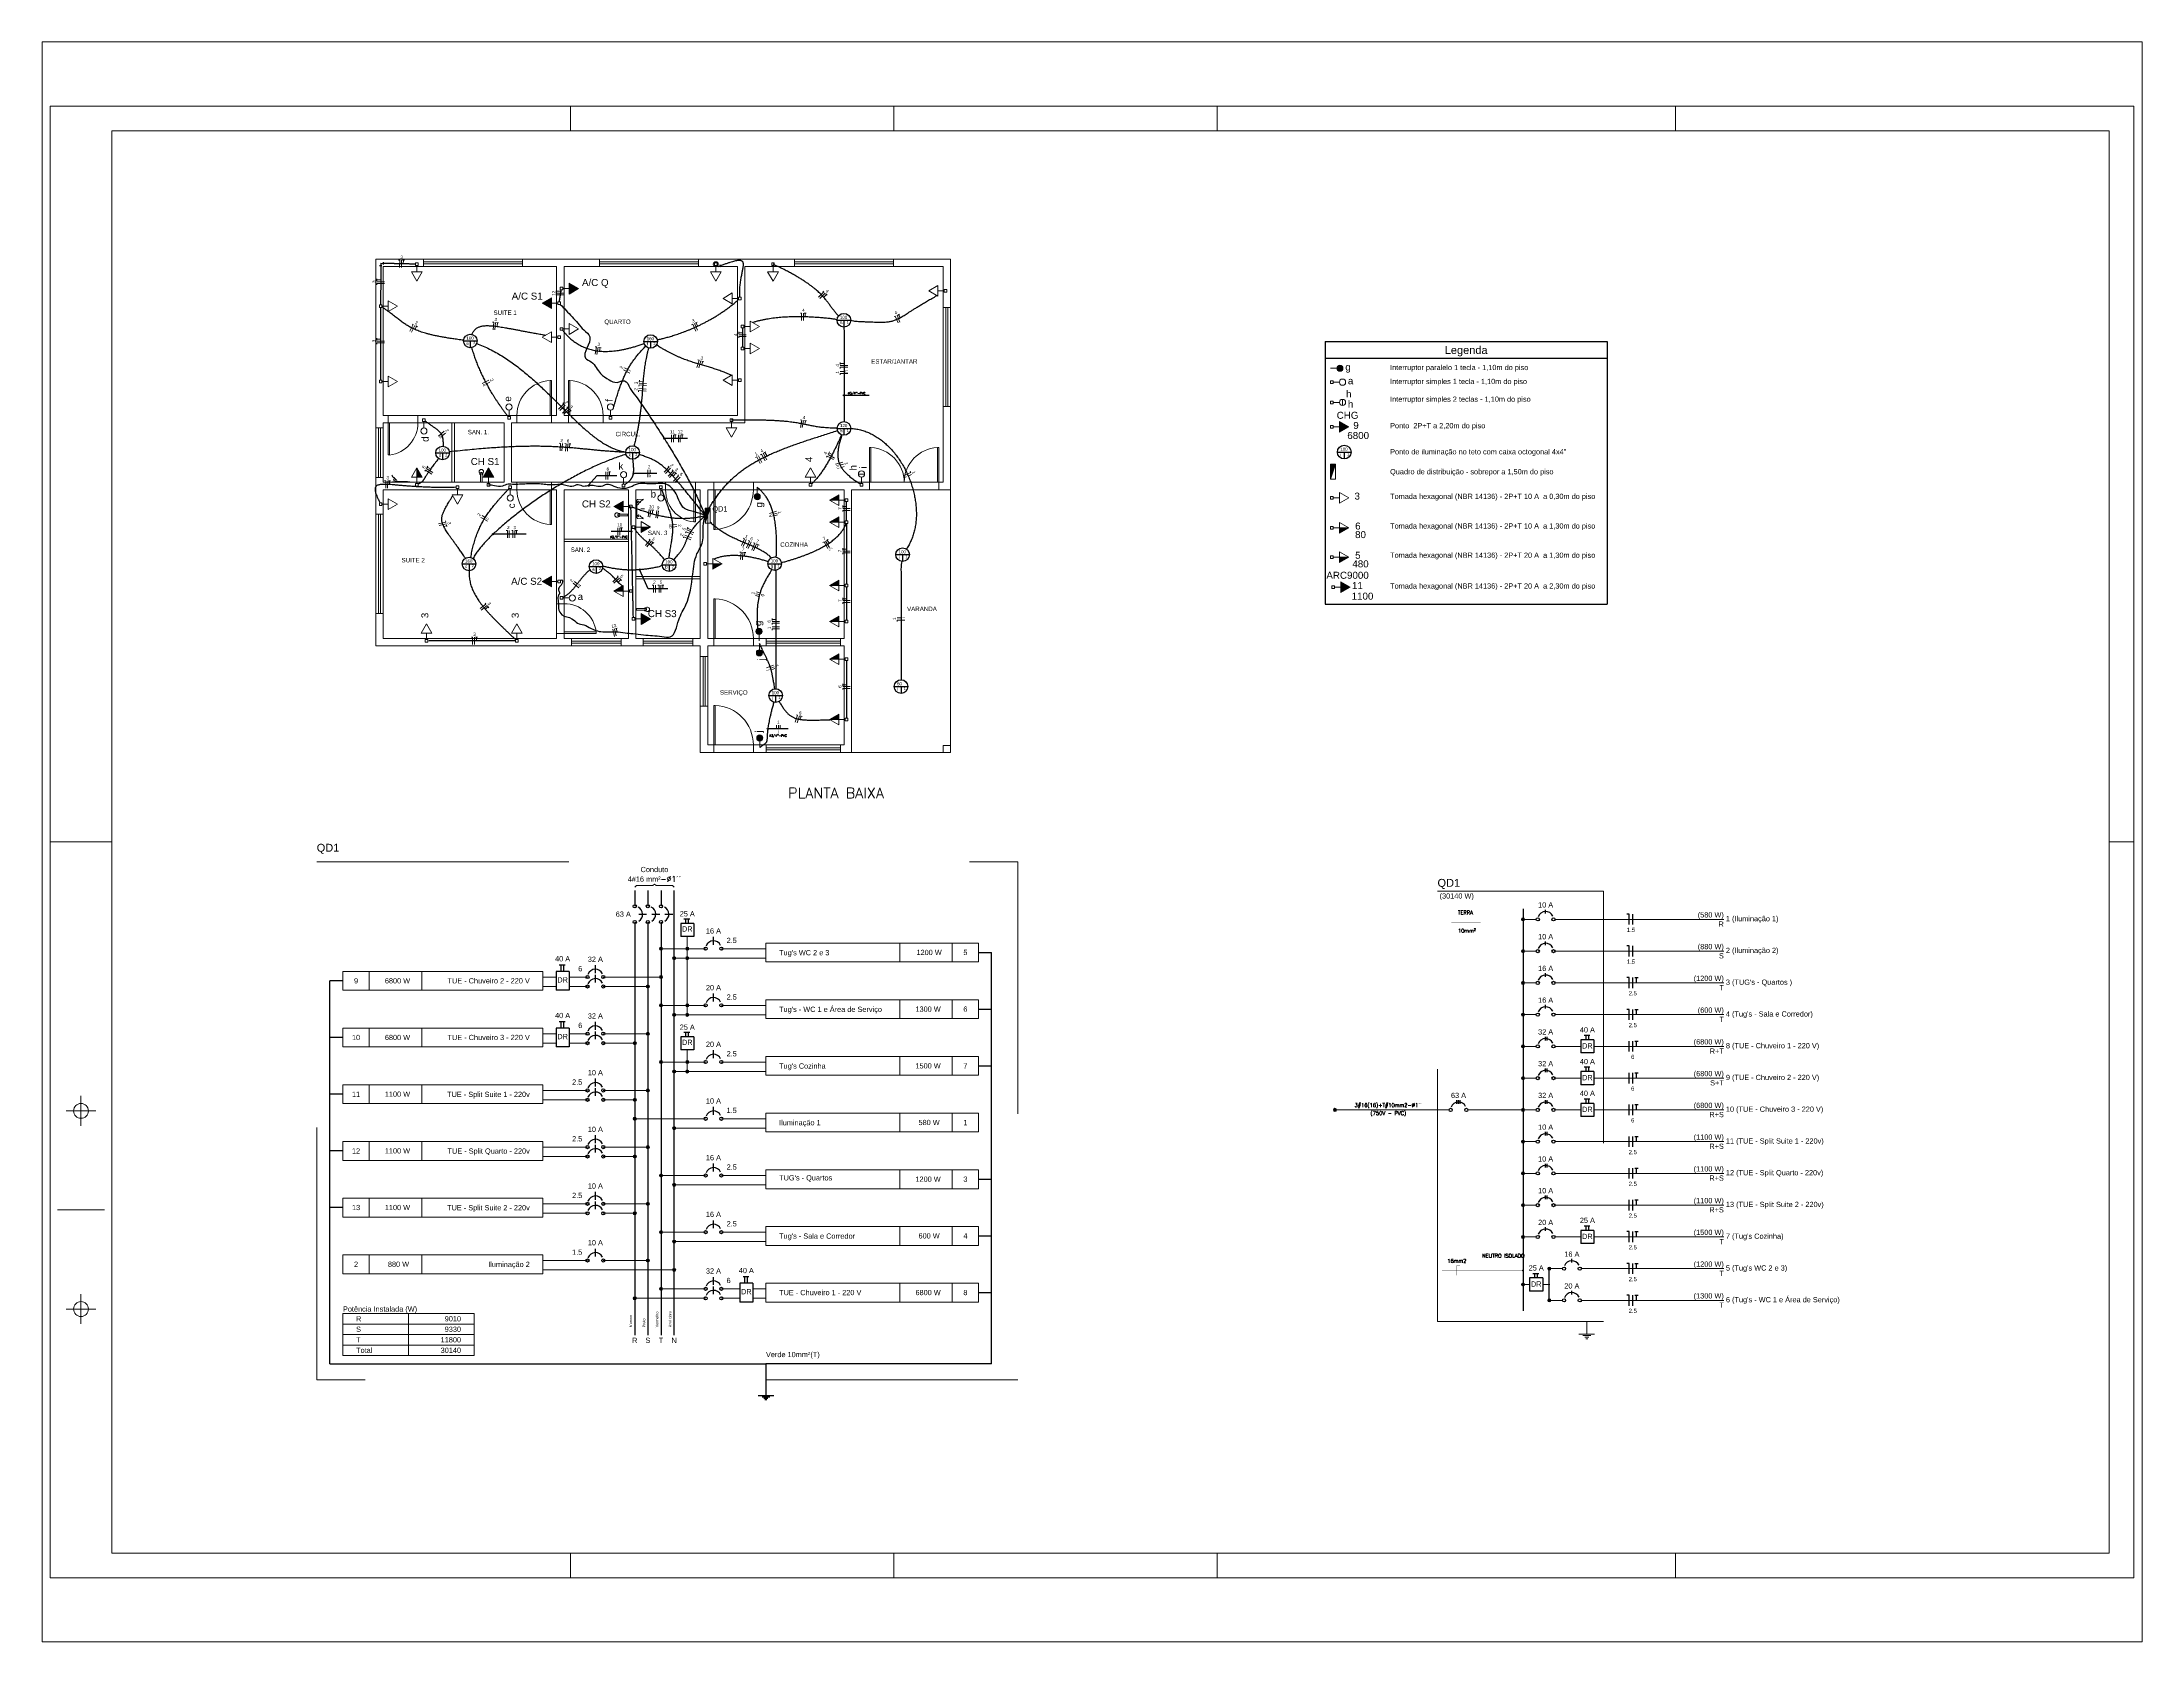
# Paper-space layout 'Layout1' of a CAD drawing. Header units: millimetres. Extents: x 1.05 to 9.45, y 0.8 to 7.2.
# The model-space entities are those that its viewports show. They can reach past a viewport. Long polylines and large blocks are cut down to what shows.
import ezdxf

# ---------------------------------------------------------------- set-up
doc = ezdxf.new("R2010")
doc.units = ezdxf.units.MM
doc.header["$MEASUREMENT"] = 0
doc.linetypes.add('DOT2', pattern=[3.175, 0, -3.175])
for name, color, linetype, lineweight in [('Arquitetura', 134, 'Continuous', 5), ('DI-Barramento', 6, 'Continuous', 30), ('DI-Barramento Fase 1', 6, 'Continuous', 30), ('DI-Barramento Fase 2', 6, 'Continuous', 30), ('DI-Barramento Fase 3', 6, 'Continuous', 30), ('DI-Barramento Neutro', 6, 'Continuous', 30), ('DI-Disjuntor', 1, 'Continuous', 30), ('DI-Fios', 3, 'Continuous', 30), ('DI-Linhas do diagrama', 9, 'Continuous', 20), ('DI-Linhas do quadro', 1, 'Continuous', 30), ('DI-Pontilhado', 7, 'Continuous', 20), ('DI-Textos do diagrama', 7, 'Continuous', 20), ('DI-Textos do quadro', 7, 'Continuous', 20), ('DI-Título do diagrama', 3, 'Continuous', 30), ('DI-Título do quadro', 1, 'Continuous', 30), ('EL-Condutos', 4, 'Continuous', 30), ('EL-Fios', 9, 'Continuous', 20), ('EL-Pontos', 9, 'Continuous', 20), ('EL-Textos fios', 7, 'Continuous', 20), ('EL-Textos pontos', 5, 'Continuous', 20), ('P-SIMBOL', 5, 'Continuous', 20)]:
    doc.layers.add(name, color=color, linetype=linetype, lineweight=lineweight)
for name, color, linetype in [('luminarias', 6, 'Continuous'), ('Z_entity', 7, 'Continuous'), ('Z_solid', 7, 'Continuous')]:
    doc.layers.add(name, color=color, linetype=linetype)
doc.styles.add('Arial', font='arial.ttf')
doc.styles.add('ROMANS', font='ROMANS')
doc.styles.add('txt', font='txt')

msp = doc.modelspace()

# ---------------------------------------------------------------- hatches: boundary and pattern name
at = {"layer": 'P-SIMBOL', "linetype": 'Continuous'}
for points in [[(-35.641, 31.501), (-36.016, 31.285), (-35.641, 31.068)], [(-34.923, 31.652), (-34.548, 31.869), (-34.923, 32.085)], [(-3.821, 28.783), (-3.821, 28.658), (-3.946, 28.658), (-3.945, 28.677), (-3.934, 28.711), (-3.922, 28.732), (-3.908, 28.748), (-3.887, 28.764), (-3.861, 28.776), (-3.835, 28.782), (-3.821, 28.782)], [(-3.821, 28.533), (-3.821, 28.658), (-3.946, 28.658), (-3.945, 28.638), (-3.934, 28.605), (-3.922, 28.584), (-3.908, 28.568), (-3.887, 28.552), (-3.861, 28.539), (-3.835, 28.534), (-3.821, 28.534)], [(-3.821, 28.783), (-3.821, 28.658), (-3.696, 28.658), (-3.697, 28.677), (-3.708, 28.711), (-3.72, 28.732), (-3.734, 28.748), (-3.755, 28.764), (-3.781, 28.776), (-3.807, 28.782), (-3.821, 28.782)], [(-3.821, 28.533), (-3.821, 28.658), (-3.696, 28.658), (-3.697, 28.638), (-3.708, 28.605), (-3.72, 28.584), (-3.734, 28.568), (-3.755, 28.552), (-3.781, 28.539), (-3.807, 28.534), (-3.821, 28.534)], [(-3.841, 26.079), (-3.466, 26.295), (-3.841, 26.512)], [(-41.073, 24.262), (-41.073, 24.637), (-40.857, 24.262)], [(-37.962, 24.262), (-38.179, 24.637), (-38.395, 24.262)], [(-4.003, 24.788), (-4.203, 24.788), (-4.203, 24.186)], [(-32.741, 23.296), (-33.116, 23.08), (-32.741, 22.863)], [(-29.232, 23.012), (-29.432, 23.012), (-29.432, 22.41)], [(-27.46, 23.471), (-27.335, 23.471), (-27.335, 23.596), (-27.355, 23.595), (-27.388, 23.584), (-27.409, 23.572), (-27.425, 23.558), (-27.441, 23.537), (-27.454, 23.511), (-27.459, 23.485), (-27.459, 23.471)], [(-27.46, 23.471), (-27.335, 23.471), (-27.335, 23.346), (-27.355, 23.347), (-27.388, 23.358), (-27.409, 23.37), (-27.425, 23.384), (-27.441, 23.405), (-27.454, 23.431), (-27.459, 23.457), (-27.459, 23.471)], [(-27.21, 23.471), (-27.335, 23.471), (-27.335, 23.596), (-27.316, 23.595), (-27.282, 23.584), (-27.261, 23.572), (-27.245, 23.558), (-27.229, 23.537), (-27.217, 23.511), (-27.211, 23.485), (-27.211, 23.471)], [(-27.21, 23.471), (-27.335, 23.471), (-27.335, 23.346), (-27.316, 23.347), (-27.282, 23.358), (-27.261, 23.37), (-27.245, 23.384), (-27.229, 23.405), (-27.217, 23.431), (-27.211, 23.457), (-27.211, 23.471)], [(-24.041, 23.327), (-24.416, 23.327), (-24.041, 23.544)], [(-32.023, 22.249), (-31.648, 22.249), (-32.023, 22.033)], [(-24.041, 22.442), (-24.416, 22.442), (-24.041, 22.659)], [(-3.841, 22.211), (-3.466, 22.211), (-3.841, 21.995)], [(-29.123, 20.76), (-28.748, 20.76), (-29.123, 20.544)], [(-3.841, 21.03), (-3.466, 21.03), (-3.841, 20.813)], [(-35.641, 20.271), (-36.016, 20.054), (-35.641, 19.838)], [(-32.741, 19.667), (-33.116, 19.667), (-32.741, 19.883)], [(-24.041, 19.893), (-24.416, 19.893), (-24.041, 20.109)], [(-3.785, 19.604), (-3.41, 19.821), (-3.785, 20.037)], [(-32.023, 18.322), (-31.648, 18.539), (-32.023, 18.755)], [(-24.041, 18.441), (-24.416, 18.441), (-24.041, 18.657)], [(-27.386, 18.035), (-27.261, 18.035), (-27.261, 18.16), (-27.28, 18.159), (-27.314, 18.148), (-27.335, 18.136), (-27.351, 18.122), (-27.367, 18.101), (-27.38, 18.075), (-27.385, 18.049), (-27.385, 18.035)], [(-27.386, 18.035), (-27.261, 18.035), (-27.261, 17.91), (-27.28, 17.911), (-27.314, 17.922), (-27.335, 17.934), (-27.351, 17.948), (-27.367, 17.969), (-27.38, 17.995), (-27.385, 18.021), (-27.385, 18.035)], [(-27.136, 18.035), (-27.261, 18.035), (-27.261, 18.16), (-27.242, 18.159), (-27.208, 18.148), (-27.187, 18.136), (-27.171, 18.122), (-27.155, 18.101), (-27.142, 18.075), (-27.137, 18.049), (-27.137, 18.035)], [(-27.136, 18.035), (-27.261, 18.035), (-27.261, 17.91), (-27.242, 17.911), (-27.208, 17.922), (-27.187, 17.934), (-27.171, 17.948), (-27.155, 17.969), (-27.142, 17.995), (-27.137, 18.021), (-27.137, 18.035)], [(-27.37, 17.171), (-27.245, 17.171), (-27.245, 17.296), (-27.265, 17.295), (-27.299, 17.284), (-27.32, 17.272), (-27.336, 17.258), (-27.352, 17.237), (-27.364, 17.211), (-27.37, 17.185), (-27.369, 17.171)], [(-27.37, 17.171), (-27.245, 17.171), (-27.245, 17.046), (-27.265, 17.047), (-27.299, 17.058), (-27.32, 17.07), (-27.336, 17.084), (-27.352, 17.105), (-27.364, 17.131), (-27.37, 17.157), (-27.369, 17.171)], [(-27.12, 17.171), (-27.245, 17.171), (-27.245, 17.296), (-27.226, 17.295), (-27.192, 17.284), (-27.171, 17.272), (-27.155, 17.258), (-27.139, 17.237), (-27.127, 17.211), (-27.121, 17.185), (-27.121, 17.171)], [(-27.12, 17.171), (-27.245, 17.171), (-27.245, 17.046), (-27.226, 17.047), (-27.192, 17.058), (-27.171, 17.07), (-27.155, 17.084), (-27.139, 17.105), (-27.127, 17.131), (-27.121, 17.157), (-27.121, 17.171)], [(-24.041, 16.918), (-24.416, 16.918), (-24.041, 17.135)], [(-24.041, 14.479), (-24.416, 14.479), (-24.041, 14.695)], [(-27.357, 13.735), (-27.232, 13.735), (-27.232, 13.86), (-27.251, 13.859), (-27.285, 13.848), (-27.306, 13.836), (-27.322, 13.822), (-27.338, 13.801), (-27.35, 13.775), (-27.356, 13.749), (-27.356, 13.735)], [(-27.357, 13.735), (-27.232, 13.735), (-27.232, 13.61), (-27.251, 13.611), (-27.285, 13.622), (-27.306, 13.634), (-27.322, 13.648), (-27.338, 13.669), (-27.35, 13.695), (-27.356, 13.721), (-27.356, 13.735)], [(-27.107, 13.735), (-27.232, 13.735), (-27.232, 13.86), (-27.212, 13.859), (-27.178, 13.848), (-27.157, 13.836), (-27.141, 13.822), (-27.125, 13.801), (-27.113, 13.775), (-27.107, 13.749), (-27.108, 13.735)], [(-27.107, 13.735), (-27.232, 13.735), (-27.232, 13.61), (-27.212, 13.611), (-27.178, 13.622), (-27.157, 13.634), (-27.141, 13.648), (-27.125, 13.669), (-27.113, 13.695), (-27.107, 13.721), (-27.108, 13.735)]]:
    msp.add_hatch(color=256, dxfattribs=at).paths.add_polyline_path(points)
at = {"layer": 'Z_solid'}
for points in [[(3.537, -7.731), (3.529, -7.752), (3.571, -7.752)], [(3.529, -7.752), (3.537, -7.774), (3.571, -7.752)], [(3.55, -7.719), (3.537, -7.731), (3.571, -7.752)], [(3.537, -7.774), (3.55, -7.791), (3.571, -7.752)], [(3.571, -7.71), (3.55, -7.719), (3.571, -7.752)], [(3.55, -7.791), (3.571, -7.795), (3.571, -7.752)], [(3.592, -7.719), (3.571, -7.71), (3.571, -7.752)], [(3.609, -7.731), (3.592, -7.719), (3.571, -7.752)], [(3.614, -7.752), (3.609, -7.731), (3.571, -7.752)], [(3.571, -7.795), (3.592, -7.791), (3.571, -7.752)], [(3.592, -7.791), (3.609, -7.774), (3.571, -7.752)], [(3.609, -7.774), (3.614, -7.752), (3.571, -7.752)]]:
    msp.add_hatch(color=7, dxfattribs=at).paths.add_polyline_path(points)

# ---------------------------------------------------------------- linework, layer by layer
for p, q in [((-22.82, 27.563), (-23.808, 27.563)), ((-30.144, 25.824), (-31.064, 25.824)), ((-33.808, 24.321), (-34.139, 23.944)), ((-33.007, 24.321), (-33.808, 24.321)), ((-31.386, 24.41), (-32.306, 24.41)), ((-32.434, 22.069), (-33.235, 22.069)), ((-36.664, 21.961), (-37.971, 21.961)), ((-31.741, 19.752), (-32.074, 20.513)), ((-30.94, 19.752), (-31.741, 19.752)), ((-26.081, 14.109), (-26.882, 14.109))]:
    msp.add_line(p, q)
for centre in [(-23.832, 27.563), (-31.088, 25.824), (-34.139, 23.92), (-32.33, 24.41), (-32.41, 22.069), (-37.995, 21.961), (-32.074, 20.537), (-26.906, 14.109)]:
    msp.add_circle(centre, 0.0237)
at = {"layer": 'Arquitetura', "color": 1}
for p, q in [((-34.875, 38.238), (-34.875, 39.238)), ((-21.825, 38.238), (-21.825, 39.238)), ((-8.775, 38.238), (-8.775, 39.238)), ((9.725, 38.238), (9.725, 39.238)), ((-40.805, 33.056), (-36.805, 33.056)), ((-33.699, 33.056), (-29.699, 33.056)), ((-25.83, 33.056), (-21.83, 33.056)), ((-40.805, 32.756), (-36.805, 32.756)), ((-33.699, 32.756), (-29.699, 32.756)), ((-25.83, 32.756), (-21.83, 32.756)), ((-19.832, 31.108), (-19.832, 27.108)), ((-19.532, 31.108), (-19.532, 27.108)), ((-42.732, 26.254), (-42.732, 24.244)), ((-42.432, 26.254), (-42.432, 24.235)), ((-42.732, 22.764), (-42.732, 18.764)), ((-42.432, 22.764), (-42.432, 18.764)), ((-34.832, 17.753), (-32.832, 17.753)), ((-34.832, 17.453), (-32.832, 17.453)), ((-31.932, 17.753), (-29.932, 17.753)), ((-31.932, 17.453), (-29.932, 17.453)), ((-29.632, 17.019), (-29.632, 15.019)), ((-29.332, 15.019), (-29.332, 17.019)), ((-26.969, 17.753), (-23.969, 17.753)), ((-26.969, 17.453), (-23.969, 17.453)), ((-26.969, 13.453), (-23.969, 13.453)), ((-26.969, 13.153), (-23.969, 13.153)), ((-55.875, 9.538), (-53.375, 9.538)), ((27.225, 9.538), (28.225, 9.538)), ((-54.625, -1.912), (-54.625, -0.712)), ((-55.225, -1.312), (-54.025, -1.312)), ((-55.575, -5.312), (-53.675, -5.312)), ((-55.225, -9.312), (-54.025, -9.312)), ((-54.625, -9.912), (-54.625, -8.712)), ((-34.875, -20.162), (-34.875, -19.162)), ((-21.825, -20.162), (-21.825, -19.162)), ((-8.775, -20.162), (-8.775, -19.162)), ((9.725, -20.162), (9.725, -19.162))]:
    msp.add_line(p, q, dxfattribs=at)
at = {"layer": 'Arquitetura'}
for p, q in [((-42.732, 33.056), (-42.732, 26.254)), ((-42.732, 33.056), (-40.805, 33.056)), ((-40.805, 33.056), (-40.805, 32.756)), ((-36.805, 33.056), (-33.699, 33.056)), ((-36.805, 33.056), (-36.805, 32.756)), ((-33.699, 33.056), (-33.699, 32.756)), ((-29.699, 33.056), (-25.83, 33.056)), ((-29.699, 33.056), (-29.699, 32.756)), ((-25.83, 33.056), (-25.83, 32.756)), ((-21.83, 33.056), (-19.535, 33.056)), ((-21.83, 33.056), (-21.83, 32.756)), ((-19.535, 33.056), (-19.534, 31.108)), ((-42.432, 32.756), (-42.432, 26.756)), ((-42.432, 32.756), (-40.805, 32.756)), ((-40.807, 32.946), (-36.807, 32.946)), ((-40.807, 32.866), (-36.807, 32.866)), ((-36.805, 32.756), (-35.432, 32.756)), ((-35.432, 32.756), (-35.432, 26.756)), ((-35.132, 32.756), (-35.132, 26.756)), ((-35.132, 32.756), (-33.699, 32.756)), ((-33.701, 32.946), (-29.701, 32.946)), ((-33.701, 32.866), (-29.701, 32.866)), ((-29.699, 32.756), (-28.132, 32.756)), ((-28.132, 32.756), (-28.132, 26.756)), ((-27.832, 32.756), (-27.832, 26.456)), ((-27.832, 32.756), (-25.83, 32.756)), ((-25.832, 32.946), (-21.832, 32.946)), ((-25.832, 32.866), (-21.832, 32.866)), ((-21.83, 32.756), (-19.832, 32.756)), ((-19.832, 32.756), (-19.832, 31.108)), ((-19.832, 31.108), (-19.532, 31.108)), ((-19.722, 27.106), (-19.722, 31.106)), ((-19.642, 27.106), (-19.642, 31.106)), ((-42.432, 26.756), (-42.232, 26.756)), ((-42.432, 26.456), (-42.432, 26.254)), ((-42.432, 26.456), (-42.232, 26.456)), ((-42.232, 26.456), (-42.232, 26.756)), ((-42.232, 26.756), (-41.032, 26.756)), ((-42.232, 26.456), (-41.032, 26.456)), ((-41.032, 26.756), (-37.032, 26.756)), ((-41.032, 26.456), (-41.032, 26.756)), ((-41.032, 26.456), (-37.554, 26.456)), ((-39.654, 26.456), (-39.654, 24.053)), ((-39.554, 26.456), (-39.554, 24.053)), ((-37.554, 26.456), (-37.554, 24.053)), ((-37.254, 26.456), (-37.254, 24.053)), ((-37.254, 26.456), (-37.032, 26.456)), ((-37.032, 26.756), (-37.032, 26.456)), ((-37.032, 26.756), (-35.632, 26.756)), ((-35.632, 26.456), (-37.032, 26.456)), ((-35.632, 26.756), (-35.632, 26.456)), ((-35.632, 26.756), (-35.432, 26.756)), ((-35.632, 26.456), (-34.957, 26.456)), ((-35.132, 26.756), (-34.957, 26.756)), ((-34.957, 26.756), (-34.957, 26.456)), ((-33.557, 26.756), (-34.957, 26.756)), ((-34.957, 26.456), (-33.557, 26.456)), ((-33.557, 26.756), (-28.132, 26.756)), ((-33.557, 26.756), (-33.557, 26.456)), ((-33.557, 26.456), (-27.832, 26.456)), ((-19.832, 27.108), (-19.832, 24.053)), ((-19.832, 27.108), (-19.532, 27.108)), ((-19.534, 27.108), (-19.532, 13.153)), ((-42.732, 26.254), (-42.432, 26.254)), ((-42.732, 24.254), (-42.732, 22.764)), ((-42.732, 24.254), (-42.432, 24.254)), ((-42.432, 24.254), (-42.432, 24.053)), ((-42.432, 24.053), (-37.554, 24.053)), ((-42.432, 23.753), (-37.032, 23.753)), ((-42.432, 23.753), (-42.432, 22.764)), ((-38.528, 24.389), (-38.556, 24.469)), ((-38.5, 24.393), (-38.44, 24.393)), ((-38.5, 24.053), (-38.5, 24.393)), ((-38.44, 24.053), (-38.5, 24.053)), ((-38.44, 24.393), (-38.44, 24.053)), ((-38.385, 24.467), (-38.41, 24.403)), ((-37.254, 24.053), (-37.032, 24.053)), ((-37.032, 23.753), (-37.032, 24.053)), ((-35.632, 24.053), (-37.032, 24.053)), ((-37.032, 23.753), (-35.632, 23.753)), ((-35.632, 24.053), (-31.032, 24.053)), ((-35.632, 23.753), (-35.632, 24.053)), ((-35.632, 23.753), (-35.432, 23.753)), ((-35.432, 23.753), (-35.432, 19.153)), ((-35.132, 23.753), (-35.132, 19.153)), ((-35.132, 23.753), (-32.532, 23.753)), ((-32.532, 23.753), (-32.532, 17.753)), ((-32.232, 23.753), (-32.232, 17.753)), ((-32.232, 23.753), (-31.032, 23.753)), ((-31.032, 23.753), (-31.032, 24.053)), ((-29.832, 24.053), (-31.032, 24.053)), ((-29.832, 23.753), (-31.032, 23.753)), ((-29.832, 23.753), (-29.832, 24.053)), ((-29.832, 24.053), (-29.092, 24.053)), ((-29.832, 23.753), (-29.632, 23.753)), ((-29.632, 23.753), (-29.632, 17.753)), ((-29.332, 23.753), (-29.332, 17.753)), ((-29.332, 23.753), (-29.092, 23.753)), ((-29.092, 24.053), (-29.092, 23.753)), ((-27.492, 24.053), (-29.092, 24.053)), ((-27.492, 23.753), (-29.092, 23.753)), ((-27.492, 24.053), (-22.802, 24.053)), ((-27.492, 24.053), (-27.492, 23.753)), ((-27.492, 23.753), (-23.832, 23.753)), ((-23.832, 23.753), (-23.832, 17.753)), ((-23.532, 23.753), (-22.802, 23.754)), ((-23.532, 23.753), (-23.532, 13.153)), ((-22.832, 24.054), (-20.035, 24.053)), ((-22.802, 24.054), (-22.802, 23.754)), ((-22.802, 23.754), (-20.005, 23.753)), ((-20.005, 24.053), (-20.005, 23.753)), ((-20.005, 24.053), (-19.832, 24.053)), ((-20.005, 23.754), (-19.533, 23.754)), ((-42.732, 22.764), (-42.432, 22.764)), ((-42.622, 18.762), (-42.622, 22.762)), ((-42.542, 18.762), (-42.542, 22.762)), ((-32.899, 22.679), (-32.979, 22.651)), ((-32.977, 22.822), (-32.913, 22.797)), ((-32.903, 22.707), (-32.903, 22.767)), ((-32.903, 22.767), (-32.563, 22.767)), ((-32.563, 22.707), (-32.903, 22.707)), ((-32.563, 22.767), (-32.563, 22.707)), ((-35.132, 21.759), (-32.532, 21.759)), ((-35.132, 21.659), (-32.532, 21.659)), ((-32.232, 20.253), (-29.632, 20.253)), ((-32.232, 20.153), (-29.632, 20.153)), ((-42.732, 18.764), (-42.432, 18.764)), ((-42.732, 18.764), (-42.732, 17.453)), ((-42.432, 18.764), (-42.432, 17.753)), ((-35.432, 19.153), (-35.132, 19.153)), ((-35.432, 17.953), (-35.432, 19.153)), ((-35.132, 17.953), (-35.132, 19.153)), ((-32.201, 18.955), (-32.201, 18.895)), ((-31.861, 18.955), (-32.201, 18.955)), ((-32.201, 18.895), (-31.861, 18.895)), ((-31.865, 18.867), (-31.785, 18.839)), ((-31.861, 18.895), (-31.861, 18.955)), ((-31.787, 19.01), (-31.851, 18.985)), ((-35.432, 17.953), (-35.132, 17.953)), ((-35.432, 17.953), (-35.432, 17.753)), ((-35.132, 17.953), (-35.132, 17.753)), ((-34.832, 17.453), (-42.732, 17.453)), ((-42.432, 17.753), (-35.432, 17.753)), ((-35.132, 17.753), (-34.832, 17.753)), ((-34.832, 17.753), (-34.832, 17.453)), ((-32.832, 17.753), (-32.532, 17.753)), ((-32.832, 17.753), (-32.832, 17.453)), ((-32.832, 17.453), (-31.932, 17.453)), ((-32.232, 17.753), (-29.632, 17.753)), ((-31.932, 17.753), (-31.932, 17.453)), ((-29.932, 17.753), (-29.932, 17.453)), ((-29.932, 17.753), (-29.632, 17.753)), ((-29.932, 17.453), (-29.632, 17.453)), ((-29.632, 17.453), (-29.632, 17.019)), ((-29.632, 17.019), (-29.332, 17.019)), ((-29.332, 17.753), (-29.092, 17.753)), ((-29.332, 17.453), (-29.332, 17.019)), ((-29.332, 17.453), (-29.092, 17.453)), ((-29.092, 17.753), (-29.092, 17.453)), ((-27.492, 17.753), (-29.092, 17.753)), ((-27.492, 17.453), (-29.092, 17.453)), ((-27.492, 17.753), (-27.492, 17.453)), ((-27.492, 17.753), (-26.969, 17.753)), ((-27.492, 17.453), (-26.969, 17.453)), ((-26.969, 17.753), (-26.969, 17.453)), ((-26.969, 17.643), (-23.971, 17.643)), ((-26.969, 17.563), (-23.971, 17.563)), ((-23.969, 17.753), (-23.832, 17.753)), ((-23.969, 17.753), (-23.969, 17.453)), ((-23.969, 17.453), (-23.832, 17.453)), ((-23.832, 17.453), (-23.832, 13.453)), ((-29.632, 15.019), (-29.632, 13.153)), ((-29.632, 15.019), (-29.332, 15.019)), ((-29.332, 15.019), (-29.332, 13.453)), ((-29.632, 13.153), (-29.092, 13.153)), ((-29.332, 13.453), (-29.092, 13.453)), ((-29.092, 13.453), (-29.092, 13.153)), ((-27.492, 13.453), (-29.092, 13.453)), ((-27.492, 13.153), (-29.092, 13.153)), ((-27.492, 13.453), (-27.492, 13.153)), ((-27.492, 13.453), (-26.969, 13.453)), ((-27.492, 13.153), (-26.969, 13.153)), ((-26.969, 13.453), (-26.969, 13.153)), ((-26.969, 13.343), (-23.971, 13.343)), ((-26.969, 13.263), (-23.971, 13.263)), ((-23.969, 13.453), (-23.832, 13.453)), ((-23.969, 13.453), (-23.969, 13.153)), ((-23.969, 13.153), (-23.532, 13.153)), ((-23.532, 13.153), (-19.532, 13.153))]:
    msp.add_line(p, q, dxfattribs=at)
at = {"layer": 'Arquitetura', "linetype": 'Continuous'}
for p, q in [((-42.622, 24.254), (-42.622, 26.254)), ((-42.542, 24.254), (-42.542, 26.254)), ((-34.832, 17.643), (-32.832, 17.643)), ((-34.832, 17.563), (-32.832, 17.563)), ((-31.932, 17.643), (-29.932, 17.643)), ((-31.932, 17.563), (-29.932, 17.563)), ((-29.522, 15.019), (-29.522, 17.019)), ((-29.442, 15.019), (-29.442, 17.019))]:
    msp.add_line(p, q, dxfattribs=at)
at = {"layer": 'Arquitetura', "color": 1}
msp.add_lwpolyline([(-55.875, -20.162), (28.225, -20.162), (28.225, 39.238), (-55.875, 39.238), (-55.875, -20.162)], close=True, dxfattribs=at)
at = {"layer": 'Arquitetura', "color": 5}
msp.add_lwpolyline([(-53.375, -19.162), (27.225, -19.162), (27.225, 38.238), (-53.375, 38.238), (-53.375, -19.162)], close=True, dxfattribs=at)
at = {"layer": 'Arquitetura'}
for points in [[(-35.692, 28.156), (-35.632, 28.156), (-35.632, 26.756), (-35.692, 26.756), (-35.692, 28.156)], [(-34.897, 28.156), (-34.957, 28.156), (-34.957, 26.756), (-34.897, 26.756), (-34.897, 28.156)], [(-42.232, 25.156), (-42.172, 25.156), (-42.172, 26.456), (-42.232, 26.456), (-42.232, 25.156)], [(-22.805, 25.453), (-22.745, 25.453), (-22.745, 24.053), (-22.805, 24.053), (-22.805, 25.453)], [(-20.065, 25.453), (-20.005, 25.453), (-20.005, 24.053), (-20.065, 24.053), (-20.065, 25.453)], [(-35.692, 22.353), (-35.632, 22.353), (-35.632, 23.753), (-35.692, 23.753), (-35.692, 22.353)], [(-29.832, 22.453), (-29.892, 22.453), (-29.892, 23.753), (-29.832, 23.753), (-29.832, 22.453)], [(-29.032, 22.153), (-29.092, 22.153), (-29.092, 23.753), (-29.032, 23.753), (-29.032, 22.153)], [(-29.032, 19.353), (-29.092, 19.353), (-29.092, 17.753), (-29.032, 17.753), (-29.032, 19.353)], [(-33.832, 17.953), (-33.832, 18.013), (-35.132, 18.013), (-35.132, 17.953), (-33.832, 17.953)], [(-29.032, 15.053), (-29.092, 15.053), (-29.092, 13.453), (-29.032, 13.453), (-29.032, 15.053)], [(-19.532, 13.153), (-19.837, 13.153), (-19.837, 13.439), (-19.532, 13.439), (-19.532, 13.153)]]:
    msp.add_lwpolyline(points, close=True, dxfattribs=at)
for points in [[(-41.985, 24.256), (-41.985, 24.242), (-41.985, 24.242), (-41.989, 24.238), (-42.003, 24.238), (-42.003, 24.238), (-42.009, 24.244), (-42.009, 24.244), (-42.035, 24.277), (-42.035, 24.277), (-42.078, 24.347), (-42.078, 24.347)], [(-42.05, 24.075), (-41.951, 24.081), (-41.703, 24.081), (-41.455, 24.081), (-41.356, 24.075)], [(-41.873, 24.098), (-41.873, 24.121), (-41.895, 24.159), (-41.895, 24.159), (-41.921, 24.173), (-41.921, 24.173), (-41.95, 24.192), (-41.95, 24.192), (-41.972, 24.208), (-41.972, 24.208), (-41.973, 24.223), (-41.973, 24.223), (-41.969, 24.227), (-41.955, 24.228), (-41.955, 24.228)], [(-38.38, 24.493), (-38.387, 24.523), (-38.387, 24.523), (-38.406, 24.549), (-38.406, 24.549), (-38.435, 24.567), (-38.435, 24.567), (-38.47, 24.573), (-38.47, 24.573), (-38.505, 24.567), (-38.505, 24.567), (-38.534, 24.549), (-38.534, 24.549), (-38.553, 24.523), (-38.553, 24.523), (-38.56, 24.493), (-38.56, 24.493), (-38.556, 24.469), (-38.556, 24.469)], [(-38.44, 24.36), (-38.428, 24.368), (-38.428, 24.368), (-38.414, 24.384), (-38.414, 24.384), (-38.41, 24.403), (-38.41, 24.403), (-38.414, 24.422), (-38.414, 24.422), (-38.428, 24.438), (-38.428, 24.438), (-38.446, 24.449), (-38.446, 24.449), (-38.47, 24.453), (-38.47, 24.453), (-38.493, 24.449), (-38.493, 24.449), (-38.512, 24.438), (-38.512, 24.438), (-38.526, 24.422), (-38.526, 24.422), (-38.53, 24.403), (-38.53, 24.403), (-38.526, 24.384), (-38.526, 24.384), (-38.512, 24.368), (-38.512, 24.368), (-38.5, 24.36), (-38.5, 24.36)], [(-38.385, 24.467), (-38.38, 24.493), (-38.38, 24.493)], [(-32.21, 23.327), (-32.204, 23.228), (-32.204, 22.98), (-32.204, 22.732), (-32.21, 22.633)], [(-31.922, 22.586), (-32.164, 22.598), (-32.192, 22.628), (-32.192, 22.628), (-32.192, 22.98), (-32.192, 23.331), (-32.164, 23.361), (-32.164, 23.361), (-31.922, 23.374)], [(-32.187, 23.15), (-32.164, 23.149), (-32.126, 23.172), (-32.126, 23.172), (-32.112, 23.197), (-32.112, 23.197), (-32.093, 23.227), (-32.093, 23.227), (-32.076, 23.248), (-32.076, 23.248), (-32.062, 23.249), (-32.062, 23.249), (-32.058, 23.245), (-32.057, 23.231), (-32.057, 23.231)], [(-32.029, 23.261), (-32.043, 23.261), (-32.043, 23.261), (-32.047, 23.265), (-32.047, 23.28), (-32.047, 23.28), (-32.041, 23.286), (-32.041, 23.286), (-32.008, 23.312), (-32.008, 23.312), (-31.938, 23.355), (-31.938, 23.355)], [(-31.889, 22.98), (-32.031, 22.98), (-32.031, 22.98), (-31.889, 22.98)], [(-31.915, 22.98), (-32.005, 22.98), (-32.005, 22.98), (-31.915, 22.98)], [(-33.003, 22.827), (-33.033, 22.82), (-33.033, 22.82), (-33.06, 22.8), (-33.06, 22.8), (-33.077, 22.772), (-33.077, 22.772), (-33.083, 22.737), (-33.083, 22.737), (-33.077, 22.702), (-33.077, 22.702), (-33.06, 22.673), (-33.06, 22.673), (-33.033, 22.653), (-33.033, 22.653), (-33.003, 22.647), (-33.003, 22.647), (-32.979, 22.651), (-32.979, 22.651)], [(-32.977, 22.822), (-33.003, 22.827), (-33.003, 22.827)], [(-32.87, 22.767), (-32.878, 22.779), (-32.878, 22.779), (-32.894, 22.792), (-32.894, 22.792), (-32.913, 22.797), (-32.913, 22.797), (-32.932, 22.792), (-32.932, 22.792), (-32.948, 22.779), (-32.948, 22.779), (-32.959, 22.76), (-32.959, 22.76), (-32.963, 22.737), (-32.963, 22.737), (-32.959, 22.713), (-32.959, 22.713), (-32.948, 22.694), (-32.948, 22.694), (-32.932, 22.681), (-32.932, 22.681), (-32.913, 22.677), (-32.913, 22.677), (-32.894, 22.681), (-32.894, 22.681), (-32.878, 22.694), (-32.878, 22.694), (-32.87, 22.707), (-32.87, 22.707)], [(-32.029, 22.698), (-32.043, 22.698), (-32.043, 22.698), (-32.047, 22.694), (-32.047, 22.679), (-32.047, 22.679), (-32.041, 22.673), (-32.041, 22.673), (-32.008, 22.647), (-32.008, 22.647), (-31.938, 22.604), (-31.938, 22.604)], [(-31.894, 18.955), (-31.886, 18.967), (-31.886, 18.967), (-31.87, 18.981), (-31.87, 18.981), (-31.851, 18.985), (-31.851, 18.985), (-31.832, 18.981), (-31.832, 18.981), (-31.816, 18.967), (-31.816, 18.967), (-31.805, 18.948), (-31.805, 18.948), (-31.801, 18.925), (-31.801, 18.925), (-31.805, 18.902), (-31.805, 18.902), (-31.816, 18.883), (-31.816, 18.883), (-31.832, 18.869), (-31.832, 18.869), (-31.851, 18.865), (-31.851, 18.865), (-31.87, 18.869), (-31.87, 18.869), (-31.886, 18.883), (-31.886, 18.883), (-31.894, 18.895), (-31.894, 18.895)], [(-31.787, 19.01), (-31.761, 19.015), (-31.761, 19.015)], [(-31.761, 19.015), (-31.731, 19.008), (-31.731, 19.008), (-31.705, 18.989), (-31.705, 18.989), (-31.687, 18.96), (-31.687, 18.96), (-31.681, 18.925), (-31.681, 18.925), (-31.687, 18.89), (-31.687, 18.89), (-31.705, 18.861), (-31.705, 18.861), (-31.731, 18.842), (-31.731, 18.842), (-31.761, 18.835), (-31.761, 18.835), (-31.785, 18.839), (-31.785, 18.839)]]:
    msp.add_lwpolyline(points, dxfattribs=at)
for centre in [(-41.975, 24.153), (-32.132, 23.252), (-32.132, 22.707)]:
    msp.add_circle(centre, 0.035, dxfattribs=at)
at = {"layer": 'Arquitetura', "color": 1}
for centre in [(-54.625, -1.312), (-54.625, -9.312)]:
    msp.add_circle(centre, 0.3, dxfattribs=at)
at = {"layer": 'Arquitetura', "color": 8}
for centre, radius, start, end in [((-35.63, 26.755), 1.402, 92.5488, 179.959), ((-34.959, 26.755), 1.402, 0.0406, 87.4512), ((-42.329, 26.444), 1.298, 276.97, 0.53359), ((-22.805, 24.053), 1.4, 0, 87.5437), ((-20.005, 24.053), 1.4, 92.4563, 180), ((-35.63, 23.754), 1.402, 180.041, 267.451), ((-29.735, 23.741), 1.298, 179.466, 263.03), ((-29.094, 23.754), 1.602, 272.22, 359.969), ((-35.12, 17.855), 1.298, 6.96987, 90.5336), ((-29.094, 17.752), 1.602, 0.031, 87.7802), ((-29.094, 13.452), 1.602, 0.031, 87.7802)]:
    msp.add_arc(centre, radius, start, end, dxfattribs=at)
at = {"layer": 'DI-Barramento', "linetype": 'Continuous'}
for p, q in [((3.571, 6.839), (3.571, -9.385)), ((4.63, -8.962), (4.63, -7.68))]:
    msp.add_line(p, q, dxfattribs=at)
at = {"layer": 'DI-Barramento Fase 1', "linetype": 'Continuous'}
for p, q in [((-32.277, 7.578), (-32.277, 6.942)), ((-32.277, 6.307), (-32.277, -10.362))]:
    msp.add_line(p, q, dxfattribs=at)
at = {"layer": 'DI-Barramento Fase 2', "linetype": 'Continuous'}
for p, q in [((-31.748, 7.578), (-31.748, 6.942)), ((-31.748, 6.307), (-31.748, -10.362))]:
    msp.add_line(p, q, dxfattribs=at)
at = {"layer": 'DI-Barramento Fase 3', "linetype": 'Continuous'}
for p, q in [((-31.218, 7.578), (-31.218, 6.942)), ((-31.218, 6.307), (-31.218, -10.362))]:
    msp.add_line(p, q, dxfattribs=at)
at = {"layer": 'DI-Barramento Neutro', "linetype": 'Continuous'}
msp.add_line((-30.689, -10.362), (-30.689, 7.578), dxfattribs=at)
at = {"layer": 'DI-Disjuntor', "linetype": 'Continuous'}
for p, q in [((4.482, 6.659), (4.482, 6.807)), ((-32.119, 6.624), (-31.801, 6.624)), ((-31.589, 6.624), (-31.271, 6.624)), ((-31.059, 6.624), (-30.742, 6.624)), ((-30.424, 6.254), (-30.424, 5.724)), ((-29.895, 6.254), (-30.424, 6.254)), ((-30.292, 6.439), (-30.053, 6.439)), ((-30.212, 6.254), (-30.212, 6.439)), ((-30.106, 6.254), (-30.106, 6.439)), ((-29.895, 6.254), (-29.895, 5.724)), ((-29.895, 5.724), (-30.424, 5.724)), ((-29.1, 5.39), (-29.1, 5.707)), ((4.482, 5.377), (4.482, 5.525)), ((-35.454, 4.316), (-35.454, 3.553)), ((-34.925, 4.316), (-35.454, 4.316)), ((-35.322, 4.583), (-35.084, 4.583)), ((-35.243, 4.316), (-35.243, 4.583)), ((-35.137, 4.316), (-35.137, 4.583)), ((-34.925, 4.316), (-34.925, 3.553)), ((-33.866, 4.246), (-33.866, 4.564)), ((4.482, 4.096), (4.482, 4.244)), ((-34.925, 3.553), (-35.454, 3.553)), ((-33.866, 3.865), (-33.866, 4.182)), ((-29.1, 3.102), (-29.1, 3.42)), ((4.482, 2.814), (4.482, 2.963)), ((-35.454, 2.028), (-35.454, 1.266)), ((-34.925, 2.028), (-35.454, 2.028)), ((-35.322, 2.295), (-35.084, 2.295)), ((-35.243, 2.028), (-35.243, 2.295)), ((-35.137, 2.028), (-35.137, 2.295)), ((-34.925, 2.028), (-34.925, 1.266)), ((-33.866, 1.959), (-33.866, 2.276)), ((-33.866, 1.577), (-33.866, 1.895)), ((-30.292, 1.864), (-30.053, 1.864)), ((-30.212, 1.679), (-30.212, 1.864)), ((-30.106, 1.679), (-30.106, 1.864)), ((6.033, 1.739), (6.272, 1.739)), ((6.113, 1.554), (6.113, 1.739)), ((6.219, 1.554), (6.219, 1.739)), ((-34.925, 1.266), (-35.454, 1.266)), ((-30.424, 1.679), (-30.424, 1.149)), ((-29.895, 1.679), (-30.424, 1.679)), ((-29.895, 1.149), (-30.424, 1.149)), ((-29.895, 1.679), (-29.895, 1.149)), ((-29.1, 0.815), (-29.1, 1.133)), ((4.482, 1.533), (4.482, 1.681)), ((4.546, 1.533), (4.546, 1.681)), ((5.901, 1.554), (5.901, 1.025)), ((6.431, 1.554), (5.901, 1.554)), ((6.431, 1.025), (5.901, 1.025)), ((6.431, 1.554), (6.431, 1.025)), ((4.482, 0.252), (4.482, 0.4)), ((4.546, 0.252), (4.546, 0.4)), ((5.901, 0.273), (5.901, -0.257)), ((6.431, 0.273), (5.901, 0.273)), ((6.033, 0.458), (6.272, 0.458)), ((6.113, 0.273), (6.113, 0.458)), ((6.219, 0.273), (6.219, 0.458)), ((6.431, 0.273), (6.431, -0.257)), ((-33.866, -0.329), (-33.866, -0.011)), ((-33.866, -0.71), (-33.866, -0.392)), ((6.431, -0.257), (5.901, -0.257)), ((6.033, -0.823), (6.272, -0.823)), ((6.113, -1.009), (6.113, -0.823)), ((6.219, -1.009), (6.219, -0.823)), ((-29.1, -1.473), (-29.1, -1.155)), ((0.903, -1.03), (0.903, -0.882)), ((0.966, -1.03), (0.966, -0.882)), ((1.03, -1.03), (1.03, -0.882)), ((4.482, -1.03), (4.482, -0.882)), ((4.546, -1.03), (4.546, -0.882)), ((5.901, -1.009), (5.901, -1.538)), ((6.431, -1.009), (5.901, -1.009)), ((6.431, -1.538), (5.901, -1.538)), ((6.431, -1.009), (6.431, -1.538)), ((-33.866, -2.616), (-33.866, -2.299)), ((4.482, -2.311), (4.482, -2.163)), ((4.546, -2.311), (4.546, -2.163)), ((-33.866, -2.998), (-33.866, -2.68)), ((-29.1, -3.76), (-29.1, -3.442)), ((4.482, -3.593), (4.482, -3.444)), ((4.546, -3.593), (4.546, -3.444)), ((-33.866, -4.904), (-33.866, -4.586)), ((-33.866, -5.285), (-33.866, -4.967)), ((4.482, -4.874), (4.482, -4.726)), ((4.546, -4.874), (4.546, -4.726)), ((-29.1, -6.048), (-29.1, -5.73)), ((4.482, -6.155), (4.482, -6.007)), ((5.901, -6.134), (5.901, -6.664)), ((6.431, -6.134), (5.901, -6.134)), ((6.431, -6.664), (5.901, -6.664)), ((6.033, -5.949), (6.272, -5.949)), ((6.113, -6.134), (6.113, -5.949)), ((6.219, -6.134), (6.219, -5.949)), ((6.431, -6.134), (6.431, -6.664)), ((-33.866, -7.191), (-33.866, -6.874)), ((5.541, -7.437), (5.541, -7.289)), ((-29.1, -8.335), (-29.1, -8.017)), ((-29.1, -8.716), (-29.1, -8.399)), ((-28.041, -8.265), (-28.041, -9.028)), ((-27.512, -8.265), (-28.041, -8.265)), ((-27.909, -7.998), (-27.671, -7.998)), ((-27.83, -8.265), (-27.83, -7.998)), ((-27.724, -8.265), (-27.724, -7.998)), ((-27.512, -8.265), (-27.512, -9.028)), ((3.836, -8.056), (3.836, -8.586)), ((4.366, -8.056), (3.836, -8.056)), ((3.968, -7.871), (4.207, -7.871)), ((4.048, -8.056), (4.048, -7.871)), ((4.154, -8.056), (4.154, -7.871)), ((4.366, -8.056), (4.366, -8.586)), ((-27.512, -9.028), (-28.041, -9.028)), ((4.366, -8.586), (3.836, -8.586)), ((5.541, -8.718), (5.541, -8.57))]:
    msp.add_line(p, q, dxfattribs=at)
for centre in [(-32.277, 6.942), (-31.748, 6.942), (-31.218, 6.942), (-32.277, 6.307), (-31.748, 6.307), (-31.218, 6.307), (4.164, 6.415), (4.8, 6.415), (-29.418, 5.231), (-28.783, 5.231), (4.164, 5.134), (4.8, 5.134), (-34.184, 4.087), (-34.184, 3.706), (-33.548, 4.087), (-33.548, 3.706), (4.164, 3.852), (4.8, 3.852), (-29.418, 2.943), (-28.783, 2.943), (4.164, 2.571), (4.8, 2.571), (-34.184, 1.8), (-33.548, 1.8), (-34.184, 1.418), (-33.548, 1.418), (4.164, 1.289), (4.8, 1.289), (-29.418, 0.656), (-28.783, 0.656), (4.164, 0.008), (4.8, 0.008), (-34.184, -0.488), (-34.184, -0.869), (-33.548, -0.488), (-33.548, -0.869), (-29.418, -1.631), (-28.783, -1.631), (0.648, -1.273), (1.284, -1.273), (4.164, -1.273), (4.8, -1.273), (4.164, -2.555), (4.8, -2.555), (-34.184, -2.775), (-34.184, -3.156), (-33.548, -2.775), (-33.548, -3.156), (-29.418, -3.919), (-28.783, -3.919), (4.164, -3.836), (4.8, -3.836), (-34.184, -5.063), (-33.548, -5.063), (4.164, -5.118), (4.8, -5.118), (-34.184, -5.444), (-33.548, -5.444), (-29.418, -6.206), (-28.783, -6.206), (4.164, -6.399), (4.8, -6.399), (-34.184, -7.35), (-33.548, -7.35), (5.223, -7.68), (5.859, -7.68), (-29.418, -8.494), (-28.783, -8.494), (-29.418, -8.875), (-28.783, -8.875), (5.223, -8.962), (5.859, -8.962)]:
    msp.add_circle(centre, 0.0635, dxfattribs=at)
for centre, start, end in [((-32.277, 6.624), 300, 65), ((-31.748, 6.624), 300, 65), ((-31.218, 6.624), 300, 65), ((4.482, 6.415), 25, 160), ((-29.1, 5.231), 25, 160), ((4.482, 5.134), 25, 160), ((-33.866, 4.087), 25, 160), ((-33.866, 3.706), 25, 160), ((4.482, 3.852), 25, 160), ((-29.1, 2.943), 25, 160), ((4.482, 2.571), 25, 160), ((-33.866, 1.8), 25, 160), ((-33.866, 1.418), 25, 160), ((-29.1, 0.656), 25, 160), ((4.482, 1.289), 25, 160), ((4.482, 0.008), 25, 160), ((-33.866, -0.488), 25, 160), ((-33.866, -0.869), 25, 160), ((-29.1, -1.631), 25, 160), ((0.966, -1.273), 25, 160), ((4.482, -1.273), 25, 160), ((-33.866, -2.775), 25, 160), ((4.482, -2.555), 25, 160), ((-33.866, -3.156), 25, 160), ((-29.1, -3.919), 25, 160), ((4.482, -3.836), 25, 160), ((-33.866, -5.063), 25, 160), ((4.482, -5.118), 25, 160), ((-33.866, -5.444), 25, 160), ((-29.1, -6.206), 25, 160), ((4.482, -6.399), 25, 160), ((-33.866, -7.35), 25, 160), ((5.541, -7.68), 25, 160), ((-29.1, -8.494), 25, 160), ((-29.1, -8.875), 25, 160), ((5.541, -8.962), 25, 160)]:
    msp.add_arc(centre, 0.318, start, end, dxfattribs=at)
at = {"layer": 'DI-Fios', "linetype": 'Continuous'}
for p, q in [((7.85, 6.627), (7.765, 6.627)), ((7.85, 6.203), (7.85, 6.627)), ((7.998, 6.203), (7.998, 6.627)), ((7.85, 5.345), (7.765, 5.345)), ((7.85, 4.922), (7.85, 5.345)), ((7.998, 4.922), (7.998, 5.345)), ((-18.404, 5.078), (-17.875, 5.078)), ((-17.875, -11.527), (-17.875, 5.078)), ((-44.053, 3.935), (-44.583, 3.935)), ((-44.583, -11.527), (-44.583, 3.935)), ((7.85, 4.064), (7.765, 4.064)), ((7.85, 3.64), (7.85, 4.064)), ((7.998, 3.64), (7.998, 4.064)), ((8.078, 4.064), (8.214, 4.064)), ((8.146, 3.852), (8.146, 4.064)), ((-18.404, 2.791), (-17.875, 2.791)), ((7.85, 2.783), (7.765, 2.783)), ((7.85, 2.359), (7.85, 2.783)), ((7.998, 2.359), (7.998, 2.783)), ((8.078, 2.783), (8.214, 2.783)), ((8.146, 2.571), (8.146, 2.783)), ((-44.053, 1.647), (-44.583, 1.647)), ((7.85, 1.078), (7.85, 1.501)), ((7.998, 1.078), (7.998, 1.501)), ((8.078, 1.501), (8.214, 1.501)), ((8.146, 1.289), (8.146, 1.501)), ((-18.404, 0.503), (-17.875, 0.503)), ((7.85, -0.204), (7.85, 0.22)), ((7.998, -0.204), (7.998, 0.22)), ((8.078, 0.22), (8.214, 0.22)), ((8.146, 0.008), (8.146, 0.22)), ((-44.053, -0.64), (-44.583, -0.64)), ((7.85, -1.485), (7.85, -1.062)), ((7.998, -1.485), (7.998, -1.062)), ((8.078, -1.062), (8.214, -1.062)), ((8.146, -1.273), (8.146, -1.062)), ((7.85, -2.767), (7.85, -2.343)), ((7.998, -2.767), (7.998, -2.343)), ((8.078, -2.343), (8.214, -2.343)), ((8.146, -2.555), (8.146, -2.343)), ((-44.053, -2.928), (-44.583, -2.928)), ((-18.404, -4.071), (-17.875, -4.071)), ((7.85, -4.048), (7.85, -3.624)), ((7.998, -4.048), (7.998, -3.624)), ((8.078, -3.624), (8.214, -3.624)), ((8.146, -3.836), (8.146, -3.624)), ((7.85, -5.329), (7.85, -4.906)), ((7.998, -5.329), (7.998, -4.906)), ((8.078, -4.906), (8.214, -4.906)), ((8.146, -5.118), (8.146, -4.906)), ((-44.053, -5.215), (-44.583, -5.215)), ((-18.404, -6.359), (-17.875, -6.359)), ((7.85, -6.187), (7.765, -6.187)), ((7.85, -6.611), (7.85, -6.187)), ((7.998, -6.611), (7.998, -6.187)), ((8.078, -6.187), (8.214, -6.187)), ((8.146, -6.399), (8.146, -6.187)), ((7.85, -7.469), (7.765, -7.469)), ((7.85, -7.892), (7.85, -7.469)), ((7.998, -7.892), (7.998, -7.469)), ((8.078, -7.469), (8.214, -7.469)), ((8.146, -7.68), (8.146, -7.469)), ((-18.404, -8.646), (-17.875, -8.646)), ((7.85, -8.75), (7.765, -8.75)), ((7.85, -9.174), (7.85, -8.75)), ((7.998, -9.174), (7.998, -8.75)), ((8.078, -8.75), (8.214, -8.75)), ((8.146, -8.962), (8.146, -8.75)), ((-44.583, -11.527), (-26.982, -11.527)), ((-26.982, -11.527), (-26.982, -12.798)), ((-17.875, -11.527), (-26.982, -11.527)), ((-27.3, -12.798), (-26.665, -12.798)), ((-27.141, -12.851), (-26.823, -12.851)), ((-27.062, -12.903), (-26.903, -12.903)), ((-27.022, -12.956), (-26.943, -12.956))]:
    msp.add_line(p, q, dxfattribs=at)
at = {"layer": 'DI-Linhas do diagrama', "linetype": 'Continuous'}
for p, q in [((3.635, 6.415), (4.101, 6.415)), ((4.863, 6.415), (11.673, 6.415)), ((-31.218, 5.231), (-29.418, 5.231)), ((-30.159, 5.724), (-30.159, 5.307)), ((-30.159, 5.231), (-30.159, 4.85)), ((-28.783, 5.231), (-26.982, 5.231)), ((-21.581, 4.697), (-21.581, 5.46)), ((-19.463, 4.697), (-19.463, 5.46)), ((3.635, 5.134), (4.101, 5.134)), ((4.863, 5.134), (11.673, 5.134)), ((-42.994, 3.553), (-42.994, 4.316)), ((-40.876, 3.553), (-40.876, 4.316)), ((-30.689, 4.85), (-26.982, 4.85)), ((-30.159, 4.85), (-30.159, 3.02)), ((-35.984, 4.087), (-35.454, 4.087)), ((-35.984, 3.706), (-35.454, 3.706)), ((-34.925, 4.087), (-34.184, 4.087)), ((-34.925, 3.706), (-34.184, 3.706)), ((-31.218, 4.087), (-33.548, 4.087)), ((-31.748, 3.706), (-33.548, 3.706)), ((3.635, 3.852), (4.101, 3.852)), ((4.863, 3.852), (11.673, 3.852)), ((-31.218, 2.943), (-29.418, 2.943)), ((-30.689, 2.562), (-26.982, 2.562)), ((-30.159, 2.943), (-30.159, 2.562)), ((-28.783, 2.943), (-26.982, 2.943)), ((-21.581, 2.41), (-21.581, 3.172)), ((-19.463, 2.41), (-19.463, 3.172)), ((3.635, 2.571), (4.101, 2.571)), ((4.863, 2.571), (11.673, 2.571)), ((-42.994, 1.266), (-42.994, 2.028)), ((-40.876, 1.266), (-40.876, 2.028)), ((-35.984, 1.8), (-35.454, 1.8)), ((-34.925, 1.8), (-34.184, 1.8)), ((-31.748, 1.8), (-33.548, 1.8)), ((-35.984, 1.418), (-35.454, 1.418)), ((-34.925, 1.418), (-34.184, 1.418)), ((-32.277, 1.418), (-33.548, 1.418)), ((-30.159, 1.149), (-30.159, 0.732)), ((-21.581, 0.122), (-21.581, 0.885)), ((-19.463, 0.122), (-19.463, 0.885)), ((3.635, 1.289), (4.101, 1.289)), ((4.863, 1.289), (5.901, 1.289)), ((6.431, 1.289), (11.673, 1.289)), ((-31.218, 0.656), (-29.418, 0.656)), ((-30.689, 0.275), (-26.982, 0.275)), ((-30.159, 0.656), (-30.159, 0.275)), ((-28.783, 0.656), (-26.982, 0.656)), ((3.635, 0.008), (4.101, 0.008)), ((4.863, 0.008), (5.901, 0.008)), ((6.431, 0.008), (11.673, 0.008)), ((-42.994, -1.021), (-42.994, -0.259)), ((-40.876, -1.021), (-40.876, -0.259)), ((-35.984, -0.488), (-34.184, -0.488)), ((-31.748, -0.488), (-33.548, -0.488)), ((-35.984, -0.869), (-34.184, -0.869)), ((-32.277, -0.869), (-33.548, -0.869)), ((-32.277, -1.631), (-29.418, -1.631)), ((-28.783, -1.631), (-26.982, -1.631)), ((-21.581, -2.165), (-21.581, -1.403)), ((-19.463, -2.165), (-19.463, -1.403)), ((-3.958, -1.273), (-3.492, -1.273)), ((-3.492, -1.273), (0.585, -1.273)), ((1.347, -1.273), (2.322, -1.273)), ((2.322, -1.273), (3.571, -1.273)), ((3.635, -1.273), (4.101, -1.273)), ((4.863, -1.273), (5.901, -1.273)), ((6.431, -1.273), (11.673, -1.273)), ((-30.689, -2.013), (-26.982, -2.013)), ((-42.994, -3.309), (-42.994, -2.546)), ((-40.876, -3.309), (-40.876, -2.546)), ((-35.984, -2.775), (-34.184, -2.775)), ((-35.984, -3.156), (-34.184, -3.156)), ((-31.748, -2.775), (-33.548, -2.775)), ((-32.277, -3.156), (-33.548, -3.156)), ((3.635, -2.555), (4.101, -2.555)), ((4.863, -2.555), (11.673, -2.555)), ((-31.218, -3.919), (-29.418, -3.919)), ((-28.783, -3.919), (-26.982, -3.919)), ((-21.581, -4.453), (-21.581, -3.69)), ((-19.463, -4.453), (-19.463, -3.69)), ((3.635, -3.836), (4.101, -3.836)), ((4.863, -3.836), (11.673, -3.836)), ((-42.994, -5.596), (-42.994, -4.834)), ((-40.876, -5.596), (-40.876, -4.834)), ((-35.984, -5.063), (-34.184, -5.063)), ((-31.748, -5.063), (-33.548, -5.063)), ((-30.689, -4.3), (-26.982, -4.3)), ((-35.984, -5.444), (-34.184, -5.444)), ((-32.277, -5.444), (-33.548, -5.444)), ((3.635, -5.118), (4.101, -5.118)), ((4.863, -5.118), (11.673, -5.118)), ((-31.218, -6.206), (-29.418, -6.206)), ((-30.689, -6.588), (-26.982, -6.588)), ((-28.783, -6.206), (-26.982, -6.206)), ((-21.581, -6.74), (-21.581, -5.978)), ((-19.463, -6.74), (-19.463, -5.978)), ((3.635, -6.399), (4.101, -6.399)), ((4.863, -6.399), (5.901, -6.399)), ((6.431, -6.399), (11.673, -6.399)), ((-42.994, -7.884), (-42.994, -7.121)), ((-40.876, -7.884), (-40.876, -7.121)), ((-35.984, -7.35), (-34.184, -7.35)), ((-31.748, -7.35), (-33.548, -7.35)), ((-35.984, -7.731), (-30.689, -7.731)), ((-21.581, -9.028), (-21.581, -8.265)), ((-19.463, -9.028), (-19.463, -8.265)), ((3.635, -8.321), (3.836, -8.321)), ((4.366, -8.321), (4.657, -8.321)), ((4.694, -7.68), (5.16, -7.68)), ((5.922, -7.68), (11.673, -7.68)), ((-32.277, -8.875), (-29.418, -8.875)), ((-31.218, -8.494), (-29.418, -8.494)), ((-28.783, -8.494), (-28.041, -8.494)), ((-28.783, -8.875), (-28.041, -8.875)), ((-27.512, -8.494), (-26.982, -8.494)), ((-27.512, -8.875), (-26.982, -8.875)), ((4.694, -8.962), (5.16, -8.962)), ((5.922, -8.962), (11.673, -8.962)), ((-41.406, -9.917), (-41.406, -9.493)), ((-41.406, -10.341), (-41.406, -9.917)), ((-41.406, -10.764), (-41.406, -10.341)), ((-41.406, -11.188), (-41.406, -10.764))]:
    msp.add_line(p, q, dxfattribs=at)
at = {"layer": 'DI-Linhas do diagrama', "linetype": 'Continuous', "const_width": 0.0635}
for points in [[(3.603, 6.415, 1), (3.539, 6.415, 1)], [(-31.187, 5.231, 1), (-31.25, 5.231, 1)], [(-30.128, 5.231, 1), (-30.191, 5.231, 1)], [(3.603, 5.134, 1), (3.539, 5.134, 1)], [(-30.657, 4.85, 1), (-30.721, 4.85, 1)], [(-30.128, 4.85, 1), (-30.191, 4.85, 1)], [(-31.716, 3.706, 1), (-31.78, 3.706, 1)], [(-31.187, 4.087, 1), (-31.25, 4.087, 1)], [(3.603, 3.852, 1), (3.539, 3.852, 1)], [(-31.187, 2.943, 1), (-31.25, 2.943, 1)], [(-30.657, 2.562, 1), (-30.721, 2.562, 1)], [(-30.128, 2.943, 1), (-30.191, 2.943, 1)], [(-30.128, 2.562, 1), (-30.191, 2.562, 1)], [(3.603, 2.571, 1), (3.539, 2.571, 1)], [(-31.716, 1.8, 1), (-31.78, 1.8, 1)], [(-32.246, 1.418, 1), (-32.309, 1.418, 1)], [(3.603, 1.289, 1), (3.539, 1.289, 1)], [(-31.187, 0.656, 1), (-31.25, 0.656, 1)], [(-30.657, 0.275, 1), (-30.721, 0.275, 1)], [(-30.128, 0.656, 1), (-30.191, 0.656, 1)], [(-30.128, 0.275, 1), (-30.191, 0.275, 1)], [(3.603, 0.008, 1), (3.539, 0.008, 1)], [(-32.246, -0.869, 1), (-32.309, -0.869, 1)], [(-31.716, -0.488, 1), (-31.78, -0.488, 1)], [(-32.246, -1.631, 1), (-32.309, -1.631, 1)], [(-3.99, -1.273, 1), (-4.054, -1.273, 1)], [(3.603, -1.273, 1), (3.539, -1.273, 1)], [(-30.657, -2.013, 1), (-30.721, -2.013, 1)], [(3.603, -2.555, 1), (3.539, -2.555, 1)], [(-32.246, -3.156, 1), (-32.309, -3.156, 1)], [(-31.716, -2.775, 1), (-31.78, -2.775, 1)], [(-31.187, -3.919, 1), (-31.25, -3.919, 1)], [(-30.657, -4.3, 1), (-30.721, -4.3, 1)], [(3.603, -3.836, 1), (3.539, -3.836, 1)], [(-31.716, -5.063, 1), (-31.78, -5.063, 1)], [(3.603, -5.118, 1), (3.539, -5.118, 1)], [(-32.246, -5.444, 1), (-32.309, -5.444, 1)], [(-31.187, -6.206, 1), (-31.25, -6.206, 1)], [(-30.657, -6.588, 1), (-30.721, -6.588, 1)], [(3.603, -6.399, 1), (3.539, -6.399, 1)], [(-31.716, -7.35, 1), (-31.78, -7.35, 1)], [(4.662, -7.68, 1), (4.598, -7.68, 1)], [(-31.187, -8.494, 1), (-31.25, -8.494, 1)], [(-30.657, -7.731, 1), (-30.721, -7.731, 1)], [(3.603, -8.321, 1), (3.539, -8.321, 1)], [(-32.246, -8.875, 1), (-32.309, -8.875, 1)], [(4.662, -8.962, 1), (4.598, -8.962, 1)]]:
    msp.add_lwpolyline(points, format="xyb", close=True, dxfattribs=at)
at = {"layer": 'DI-Linhas do diagrama', "linetype": 'Continuous'}
for points in [[(-26.982, 4.697), (-26.982, 5.46), (-18.404, 5.46), (-18.404, 4.697), (-26.982, 4.697)], [(-44.053, 3.553), (-44.053, 4.316), (-35.984, 4.316), (-35.984, 3.553), (-44.053, 3.553)], [(-26.982, 2.41), (-26.982, 3.172), (-18.404, 3.172), (-18.404, 2.41), (-26.982, 2.41)], [(-44.053, 1.266), (-44.053, 2.028), (-35.984, 2.028), (-35.984, 1.266), (-44.053, 1.266)], [(-26.982, 0.122), (-26.982, 0.885), (-18.404, 0.885), (-18.404, 0.122), (-26.982, 0.122)], [(-44.053, -1.021), (-44.053, -0.259), (-35.984, -0.259), (-35.984, -1.021), (-44.053, -1.021)], [(-26.982, -2.165), (-26.982, -1.403), (-18.404, -1.403), (-18.404, -2.165), (-26.982, -2.165)], [(-44.053, -3.309), (-44.053, -2.546), (-35.984, -2.546), (-35.984, -3.309), (-44.053, -3.309)], [(-26.982, -4.453), (-26.982, -3.69), (-18.404, -3.69), (-18.404, -4.453), (-26.982, -4.453)], [(-44.053, -5.596), (-44.053, -4.834), (-35.984, -4.834), (-35.984, -5.596), (-44.053, -5.596)], [(-26.982, -6.74), (-26.982, -5.978), (-18.404, -5.978), (-18.404, -6.74), (-26.982, -6.74)], [(-44.053, -7.884), (-44.053, -7.121), (-35.984, -7.121), (-35.984, -7.884), (-44.053, -7.884)], [(-26.982, -9.028), (-26.982, -8.265), (-18.404, -8.265), (-18.404, -9.028), (-26.982, -9.028)], [(-44.053, -9.917), (-44.053, -9.493), (-38.758, -9.493), (-38.758, -9.917), (-44.053, -9.917)], [(-44.053, -10.341), (-44.053, -9.917), (-38.758, -9.917), (-38.758, -10.341), (-44.053, -10.341)], [(-44.053, -10.764), (-44.053, -10.341), (-38.758, -10.341), (-38.758, -10.764), (-44.053, -10.764)], [(-44.053, -11.188), (-44.053, -10.764), (-38.758, -10.764), (-38.758, -11.188), (-44.053, -11.188)]]:
    msp.add_lwpolyline(points, close=True, dxfattribs=at)
for centre in [(3.571, 6.415), (-31.218, 5.231), (-30.159, 5.231), (3.571, 5.134), (-30.689, 4.85), (-30.159, 4.85), (-31.748, 3.706), (-31.218, 4.087), (3.571, 3.852), (-31.218, 2.943), (-30.689, 2.562), (-30.159, 2.943), (-30.159, 2.562), (3.571, 2.571), (-31.748, 1.8), (-32.277, 1.418), (3.571, 1.289), (-31.218, 0.656), (-30.689, 0.275), (-30.159, 0.656), (-30.159, 0.275), (3.571, 0.008), (-32.277, -0.869), (-31.748, -0.488), (-32.277, -1.631), (-4.022, -1.273), (3.571, -1.273), (-30.689, -2.013), (3.571, -2.555), (-32.277, -3.156), (-31.748, -2.775), (-31.218, -3.919), (-30.689, -4.3), (3.571, -3.836), (-31.748, -5.063), (3.571, -5.118), (-32.277, -5.444), (-31.218, -6.206), (-30.689, -6.588), (3.571, -6.399), (-31.748, -7.35), (4.63, -7.68), (-31.218, -8.494), (-30.689, -7.731), (3.571, -8.321), (-32.277, -8.875), (4.63, -8.962)]:
    msp.add_circle(centre, 0.0635, dxfattribs=at)
at = {"layer": 'DI-Linhas do quadro', "linetype": 'Continuous'}
for p, q in [((-4.414, 29.736), (6.965, 29.736)), ((-4.414, 29.736), (-4.414, 19.138)), ((6.965, 29.736), (6.965, 19.138)), ((-4.414, 29.065), (6.965, 29.065)), ((-4.414, 19.138), (6.965, 19.138))]:
    msp.add_line(p, q, dxfattribs=at)
at = {"layer": 'DI-Pontilhado', "linetype": 'DOT2', "ltscale": 0.05}
for points in [[(-45.112, -12.162), (-45.112, 8.742), (-16.816, 8.742), (-16.816, -12.162), (-45.112, -12.162)], [(0.119, -9.809), (0.119, 7.559), (6.812, 7.559), (6.812, -9.809), (0.119, -9.809)]]:
    msp.add_lwpolyline(points, close=True, dxfattribs=at)
at = {"layer": 'DI-Textos do diagrama', "linetype": 'Continuous'}
for p, q in [((-32.277, 7.71), (-32.211, 7.776)), ((-32.211, 7.776), (-31.549, 7.776)), ((-31.549, 7.776), (-31.483, 7.842)), ((-31.483, 7.842), (-31.417, 7.776)), ((-31.417, 7.776), (-30.755, 7.776)), ((-30.755, 7.776), (-30.689, 7.71)), ((6.143, -9.809), (6.143, -10.317)), ((5.825, -10.317), (6.46, -10.317)), ((5.984, -10.381), (6.301, -10.381)), ((6.063, -10.444), (6.222, -10.444)), ((6.103, -10.508), (6.182, -10.508))]:
    msp.add_line(p, q, dxfattribs=at)
at = {"layer": 'EL-Condutos', "linetype": 'Continuous'}
for p, q in [((-42.481, 32.791), (-42.581, 32.791)), ((-42.53, 32.891), (-42.531, 32.791)), ((-42.53, 32.891), (-42.43, 32.888)), ((-42.429, 32.938), (-42.432, 32.838)), ((-28.916, 32.756), (-28.822, 32.791)), ((-28.839, 32.838), (-28.804, 32.744))]:
    msp.add_line(p, q, dxfattribs=at)
for points in [[(-42.531, 32.791), (-42.531, 32.718), (-42.531, 32.651), (-42.531, 32.587), (-42.531, 32.527), (-42.531, 32.471), (-42.531, 32.418), (-42.531, 32.368), (-42.531, 32.32), (-42.531, 32.274), (-42.531, 32.231), (-42.531, 32.188), (-42.531, 32.147), (-42.531, 32.107), (-42.531, 32.067), (-42.531, 32.028), (-42.531, 31.988), (-42.531, 31.947), (-42.531, 31.906), (-42.531, 31.863), (-42.531, 31.819), (-42.532, 31.773), (-42.532, 31.725), (-42.532, 31.674), (-42.532, 31.62), (-42.532, 31.563), (-42.532, 31.503), (-42.532, 31.438), (-42.532, 31.369), (-42.532, 31.296), (-42.532, 31.217)], [(-41.122, 32.857), (-41.188, 32.859), (-41.249, 32.86), (-41.307, 32.861), (-41.361, 32.863), (-41.412, 32.864), (-41.46, 32.865), (-41.505, 32.866), (-41.547, 32.867), (-41.588, 32.868), (-41.626, 32.869), (-41.663, 32.87), (-41.699, 32.871), (-41.733, 32.872), (-41.767, 32.872), (-41.8, 32.873), (-41.833, 32.874), (-41.866, 32.875), (-41.9, 32.876), (-41.934, 32.876), (-41.969, 32.877), (-42.005, 32.878), (-42.043, 32.879), (-42.082, 32.88), (-42.123, 32.881), (-42.167, 32.882), (-42.213, 32.883), (-42.263, 32.884), (-42.315, 32.886), (-42.371, 32.887), (-42.43, 32.888)], [(-28.036, 31.53), (-28.04, 31.652), (-28.04, 31.77), (-28.035, 31.882), (-28.026, 31.991), (-28.015, 32.094), (-28.001, 32.192), (-27.986, 32.286), (-27.97, 32.374), (-27.953, 32.457), (-27.938, 32.534), (-27.923, 32.606), (-27.911, 32.673), (-27.901, 32.733), (-27.894, 32.788), (-27.892, 32.837), (-27.894, 32.88), (-27.902, 32.917), (-27.916, 32.948), (-27.937, 32.972), (-27.965, 32.99), (-28.002, 33.001), (-28.048, 33.006), (-28.103, 33.004), (-28.169, 32.995), (-28.246, 32.979), (-28.335, 32.956), (-28.436, 32.926), (-28.551, 32.888), (-28.679, 32.843), (-28.822, 32.791)], [(-24.052, 30.766), (-24.144, 30.866), (-24.188, 30.917), (-24.23, 30.969), (-24.27, 31.021), (-24.309, 31.074), (-24.348, 31.128), (-24.387, 31.182), (-24.427, 31.237), (-24.468, 31.292), (-24.511, 31.349), (-24.557, 31.407), (-24.606, 31.467), (-24.658, 31.527), (-24.715, 31.589), (-24.777, 31.653), (-24.844, 31.718), (-24.918, 31.784), (-24.998, 31.853), (-25.085, 31.924), (-25.181, 31.996), (-25.285, 32.071), (-25.397, 32.148), (-25.52, 32.227), (-25.653, 32.309), (-25.796, 32.393), (-25.951, 32.48), (-26.119, 32.57), (-26.298, 32.662), (-26.491, 32.757), (-26.698, 32.856)], [(-35.323, 31.337), (-35.319, 31.359), (-35.316, 31.38), (-35.312, 31.399), (-35.309, 31.418), (-35.306, 31.435), (-35.303, 31.452), (-35.301, 31.467), (-35.298, 31.483), (-35.296, 31.497), (-35.293, 31.511), (-35.291, 31.525), (-35.289, 31.538), (-35.286, 31.551), (-35.284, 31.564), (-35.282, 31.577), (-35.28, 31.589), (-35.278, 31.602), (-35.275, 31.615), (-35.273, 31.628), (-35.271, 31.642), (-35.268, 31.656), (-35.266, 31.67), (-35.263, 31.686), (-35.261, 31.701), (-35.258, 31.718), (-35.255, 31.735), (-35.252, 31.754), (-35.248, 31.773), (-35.245, 31.794), (-35.241, 31.816)], [(-31.367, 29.806), (-31.306, 29.819), (-31.239, 29.835), (-31.167, 29.852), (-31.091, 29.872), (-31.009, 29.893), (-30.923, 29.917), (-30.832, 29.944), (-30.738, 29.972), (-30.64, 30.004), (-30.538, 30.038), (-30.433, 30.074), (-30.325, 30.114), (-30.214, 30.156), (-30.1, 30.201), (-29.984, 30.25), (-29.866, 30.301), (-29.745, 30.356), (-29.624, 30.414), (-29.5, 30.475), (-29.376, 30.54), (-29.25, 30.609), (-29.124, 30.681), (-28.998, 30.757), (-28.871, 30.837), (-28.744, 30.921), (-28.617, 31.008), (-28.491, 31.1), (-28.366, 31.196), (-28.241, 31.297), (-28.118, 31.401)], [(-23.562, 30.596), (-23.35, 30.555), (-23.154, 30.545), (-22.976, 30.536), (-22.815, 30.529), (-22.67, 30.523), (-22.538, 30.518), (-22.418, 30.516), (-22.31, 30.517), (-22.212, 30.52), (-22.123, 30.526), (-22.041, 30.534), (-21.965, 30.546), (-21.893, 30.562), (-21.825, 30.581), (-21.759, 30.605), (-21.693, 30.632), (-21.626, 30.664), (-21.558, 30.701), (-21.486, 30.742), (-21.409, 30.789), (-21.327, 30.841), (-21.237, 30.898), (-21.138, 30.961), (-21.029, 31.031), (-20.908, 31.106), (-20.775, 31.189), (-20.628, 31.277), (-20.466, 31.373), (-20.286, 31.476), (-20.089, 31.587)], [(-42.532, 31.111), (-42.532, 30.971), (-42.532, 30.84), (-42.532, 30.717), (-42.532, 30.602), (-42.532, 30.493), (-42.532, 30.391), (-42.532, 30.294), (-42.532, 30.202), (-42.532, 30.115), (-42.532, 30.032), (-42.532, 29.951), (-42.532, 29.873), (-42.532, 29.797), (-42.532, 29.723), (-42.532, 29.649), (-42.532, 29.575), (-42.532, 29.5), (-42.532, 29.424), (-42.532, 29.347), (-42.532, 29.267), (-42.532, 29.184), (-42.532, 29.098), (-42.532, 29.007), (-42.532, 28.911), (-42.532, 28.81), (-42.532, 28.702), (-42.532, 28.588), (-42.532, 28.467), (-42.532, 28.337), (-42.532, 28.199)], [(-39.187, 29.787), (-39.417, 29.817), (-39.624, 29.847), (-39.818, 29.877), (-39.997, 29.907), (-40.164, 29.938), (-40.319, 29.969), (-40.462, 30.001), (-40.595, 30.034), (-40.718, 30.068), (-40.832, 30.102), (-40.938, 30.137), (-41.036, 30.174), (-41.128, 30.212), (-41.215, 30.251), (-41.296, 30.291), (-41.374, 30.333), (-41.448, 30.376), (-41.519, 30.421), (-41.589, 30.468), (-41.658, 30.516), (-41.727, 30.567), (-41.796, 30.619), (-41.867, 30.674), (-41.94, 30.731), (-42.016, 30.79), (-42.096, 30.851), (-42.181, 30.915), (-42.271, 30.981), (-42.367, 31.05), (-42.47, 31.122)], [(-35.281, 31.232), (-35.046, 30.987), (-34.809, 30.733), (-34.571, 30.471), (-34.333, 30.201), (-34.095, 29.923), (-34.263, 29.069), (-34.036, 28.913), (-33.655, 28.438), (-33.315, 28.194), (-32.993, 28.086), (-32.689, 28.152), (-32.463, 27.845), (-32.24, 27.536), (-32.021, 27.226), (-31.807, 26.917), (-31.598, 26.608), (-31.394, 26.299), (-31.196, 25.993), (-31.004, 25.69), (-30.818, 25.389), (-30.64, 25.093), (-30.469, 24.801), (-30.307, 24.514), (-30.153, 24.233), (-30.008, 23.959), (-29.872, 23.692), (-29.746, 23.433), (-29.631, 23.183), (-29.526, 22.942), (-29.432, 22.711)], [(-24.111, 30.596), (-24.164, 30.63), (-24.237, 30.639), (-24.315, 30.649), (-24.398, 30.658), (-24.487, 30.668), (-24.581, 30.677), (-24.68, 30.686), (-24.783, 30.695), (-24.89, 30.703), (-25.001, 30.711), (-25.115, 30.717), (-25.233, 30.723), (-25.353, 30.727), (-25.475, 30.731), (-25.6, 30.732), (-25.727, 30.733), (-25.855, 30.731), (-25.985, 30.728), (-26.115, 30.723), (-26.246, 30.716), (-26.378, 30.707), (-26.509, 30.695), (-26.64, 30.681), (-26.771, 30.664), (-26.9, 30.644), (-27.029, 30.622), (-27.155, 30.596), (-27.28, 30.567), (-27.403, 30.535), (-27.523, 30.5)], [(-38.847, 30.025), (-38.824, 30.079), (-38.793, 30.131), (-38.759, 30.178), (-38.721, 30.22), (-38.68, 30.256), (-38.635, 30.287), (-38.586, 30.313), (-38.533, 30.334), (-38.475, 30.351), (-38.413, 30.363), (-38.345, 30.372), (-38.273, 30.376), (-38.196, 30.376), (-38.113, 30.373), (-38.024, 30.366), (-37.929, 30.357), (-37.829, 30.344), (-37.722, 30.328), (-37.608, 30.31), (-37.488, 30.29), (-37.361, 30.267), (-37.226, 30.242), (-37.084, 30.215), (-36.935, 30.187), (-36.778, 30.158), (-36.613, 30.127), (-36.439, 30.095), (-36.257, 30.062), (-36.067, 30.028), (-35.867, 29.994)], [(-35.19, 30.187), (-35.118, 30.101), (-35.045, 30.02), (-34.97, 29.943), (-34.893, 29.87), (-34.813, 29.802), (-34.732, 29.739), (-34.648, 29.679), (-34.561, 29.625), (-34.473, 29.575), (-34.381, 29.53), (-34.288, 29.489), (-34.191, 29.453), (-34.092, 29.422), (-33.99, 29.396), (-33.884, 29.374), (-33.776, 29.357), (-33.665, 29.346), (-33.551, 29.339), (-33.433, 29.337), (-33.312, 29.34), (-33.188, 29.348), (-33.06, 29.361), (-32.929, 29.379), (-32.794, 29.403), (-32.655, 29.431), (-32.512, 29.465), (-32.366, 29.504), (-32.216, 29.549), (-32.061, 29.598), (-31.903, 29.653)], [(-27.932, 30.288), (-27.932, 30.252), (-27.932, 30.218), (-27.932, 30.185), (-27.932, 30.155), (-27.932, 30.126), (-27.932, 30.099), (-27.932, 30.073), (-27.932, 30.048), (-27.932, 30.025), (-27.932, 30.002), (-27.932, 29.98), (-27.932, 29.959), (-27.932, 29.938), (-27.932, 29.918), (-27.932, 29.897), (-27.932, 29.877), (-27.932, 29.856), (-27.932, 29.835), (-27.932, 29.814), (-27.932, 29.792), (-27.932, 29.769), (-27.932, 29.746), (-27.932, 29.721), (-27.932, 29.695), (-27.932, 29.668), (-27.932, 29.639), (-27.932, 29.609), (-27.932, 29.577), (-27.932, 29.542), (-27.932, 29.506)], [(-23.836, 30.322), (-23.832, 30.138), (-23.832, 29.971), (-23.832, 29.813), (-23.832, 29.665), (-23.832, 29.524), (-23.832, 29.391), (-23.832, 29.264), (-23.832, 29.144), (-23.832, 29.029), (-23.832, 28.918), (-23.832, 28.811), (-23.832, 28.706), (-23.832, 28.605), (-23.832, 28.504), (-23.832, 28.404), (-23.832, 28.305), (-23.832, 28.204), (-23.832, 28.102), (-23.832, 27.998), (-23.832, 27.891), (-23.832, 27.78), (-23.832, 27.665), (-23.832, 27.544), (-23.832, 27.418), (-23.832, 27.285), (-23.832, 27.144), (-23.832, 26.995), (-23.832, 26.838), (-23.832, 26.671), (-23.832, 26.502)], [(-38.862, 29.489), (-38.834, 29.394), (-38.804, 29.298), (-38.773, 29.202), (-38.741, 29.107), (-38.708, 29.013), (-38.673, 28.92), (-38.637, 28.826), (-38.6, 28.733), (-38.561, 28.641), (-38.521, 28.549), (-38.48, 28.457), (-38.437, 28.366), (-38.392, 28.275), (-38.346, 28.183), (-38.299, 28.092), (-38.25, 28.002), (-38.199, 27.911), (-38.147, 27.82), (-38.094, 27.729), (-38.039, 27.638), (-37.982, 27.547), (-37.923, 27.455), (-37.863, 27.364), (-37.801, 27.272), (-37.738, 27.18), (-37.672, 27.087), (-37.605, 26.994), (-37.537, 26.9), (-37.466, 26.807), (-37.394, 26.712)], [(-38.657, 29.659), (-38.396, 29.552), (-38.136, 29.429), (-37.884, 29.295), (-37.638, 29.151), (-37.4, 28.997), (-37.169, 28.835), (-36.943, 28.666), (-36.723, 28.491), (-36.509, 28.311), (-36.3, 28.127), (-36.096, 27.94), (-35.896, 27.751), (-35.7, 27.562), (-35.507, 27.373), (-35.318, 27.185), (-35.132, 27), (-34.949, 26.818), (-34.768, 26.642), (-34.588, 26.471), (-34.411, 26.306), (-34.234, 26.15), (-34.058, 26.003), (-33.883, 25.865), (-33.708, 25.739), (-33.533, 25.625), (-33.357, 25.524), (-33.18, 25.438), (-33.001, 25.366), (-32.821, 25.312), (-32.639, 25.275)], [(-33.131, 27.089), (-33.095, 27.208), (-33.06, 27.323), (-33.027, 27.433), (-32.993, 27.539), (-32.96, 27.641), (-32.928, 27.739), (-32.895, 27.833), (-32.863, 27.924), (-32.83, 28.012), (-32.797, 28.097), (-32.764, 28.179), (-32.731, 28.258), (-32.697, 28.335), (-32.662, 28.41), (-32.626, 28.483), (-32.589, 28.554), (-32.551, 28.624), (-32.512, 28.693), (-32.471, 28.76), (-32.429, 28.827), (-32.385, 28.893), (-32.339, 28.958), (-32.291, 29.023), (-32.242, 29.088), (-32.19, 29.154), (-32.135, 29.22), (-32.079, 29.286), (-32.019, 29.353), (-31.957, 29.422), (-31.835, 29.546)], [(-31.714, 29.472), (-31.749, 29.362), (-31.78, 29.238), (-31.808, 29.116), (-31.832, 28.997), (-31.854, 28.879), (-31.872, 28.764), (-31.889, 28.65), (-31.903, 28.536), (-31.916, 28.423), (-31.927, 28.311), (-31.937, 28.198), (-31.946, 28.085), (-31.955, 27.97), (-31.963, 27.854), (-31.972, 27.737), (-31.98, 27.617), (-31.99, 27.495), (-32, 27.371), (-32.012, 27.243), (-32.025, 27.111), (-32.04, 26.976), (-32.057, 26.836), (-32.076, 26.691), (-32.098, 26.542), (-32.124, 26.387), (-32.152, 26.226), (-32.184, 26.059), (-32.221, 25.885), (-32.261, 25.705), (-32.306, 25.517)], [(-28.384, 28.368), (-28.478, 28.412), (-28.571, 28.453), (-28.663, 28.492), (-28.755, 28.528), (-28.847, 28.561), (-28.939, 28.594), (-29.03, 28.624), (-29.122, 28.654), (-29.214, 28.682), (-29.306, 28.71), (-29.399, 28.737), (-29.492, 28.765), (-29.585, 28.792), (-29.68, 28.82), (-29.775, 28.849), (-29.871, 28.879), (-29.968, 28.911), (-30.066, 28.944), (-30.165, 28.979), (-30.266, 29.016), (-30.368, 29.056), (-30.472, 29.098), (-30.577, 29.144), (-30.684, 29.193), (-30.793, 29.246), (-30.903, 29.303), (-31.016, 29.364), (-31.131, 29.429), (-31.248, 29.499), (-31.401, 29.595)], [(-39.999, 25.51), (-39.999, 25.572), (-40, 25.622), (-40.002, 25.668), (-40.005, 25.711), (-40.008, 25.752), (-40.012, 25.789), (-40.017, 25.824), (-40.023, 25.857), (-40.031, 25.887), (-40.04, 25.916), (-40.05, 25.944), (-40.062, 25.97), (-40.076, 25.995), (-40.092, 26.02), (-40.11, 26.044), (-40.131, 26.068), (-40.154, 26.092), (-40.179, 26.116), (-40.207, 26.141), (-40.238, 26.166), (-40.272, 26.193), (-40.309, 26.221), (-40.349, 26.25), (-40.393, 26.281), (-40.44, 26.314), (-40.491, 26.35), (-40.546, 26.387), (-40.605, 26.428), (-40.668, 26.472), (-40.735, 26.519)], [(-24.109, 26.232), (-24.251, 26.236), (-24.392, 26.242), (-24.521, 26.25), (-24.639, 26.26), (-24.748, 26.272), (-24.849, 26.284), (-24.944, 26.298), (-25.034, 26.313), (-25.119, 26.329), (-25.202, 26.345), (-25.284, 26.362), (-25.366, 26.379), (-25.45, 26.396), (-25.536, 26.414), (-25.626, 26.431), (-25.722, 26.448), (-25.825, 26.464), (-25.935, 26.48), (-26.055, 26.494), (-26.185, 26.508), (-26.328, 26.521), (-26.484, 26.532), (-26.654, 26.542), (-26.841, 26.55), (-27.045, 26.557), (-27.267, 26.561), (-27.51, 26.564), (-27.773, 26.563), (-28.059, 26.561), (-28.37, 26.556)], [(-32.637, 25.263), (-32.84, 25.272), (-33.036, 25.284), (-33.225, 25.297), (-33.409, 25.311), (-33.589, 25.326), (-33.766, 25.342), (-33.941, 25.359), (-34.114, 25.376), (-34.287, 25.393), (-34.461, 25.41), (-34.637, 25.426), (-34.816, 25.442), (-35, 25.456), (-35.188, 25.469), (-35.382, 25.481), (-35.583, 25.491), (-35.793, 25.498), (-36.012, 25.504), (-36.241, 25.506), (-36.481, 25.506), (-36.734, 25.502), (-37, 25.495), (-37.281, 25.485), (-37.577, 25.47), (-37.889, 25.451), (-38.219, 25.428), (-38.568, 25.4), (-38.936, 25.366), (-39.325, 25.328), (-39.762, 25.28)], [(-29.269, 23.011), (-29.161, 23.192), (-29.05, 23.363), (-28.936, 23.526), (-28.819, 23.681), (-28.698, 23.828), (-28.574, 23.968), (-28.446, 24.1), (-28.314, 24.226), (-28.178, 24.346), (-28.038, 24.46), (-27.894, 24.568), (-27.744, 24.672), (-27.591, 24.771), (-27.432, 24.865), (-27.268, 24.956), (-27.099, 25.044), (-26.925, 25.128), (-26.745, 25.21), (-26.56, 25.29), (-26.368, 25.368), (-26.171, 25.445), (-25.967, 25.521), (-25.757, 25.597), (-25.54, 25.672), (-25.317, 25.748), (-25.086, 25.824), (-24.849, 25.901), (-24.604, 25.98), (-24.352, 26.061), (-24.096, 26.144)], [(-23.935, 25.972), (-23.96, 25.914), (-23.983, 25.861), (-24.008, 25.805), (-24.034, 25.745), (-24.062, 25.684), (-24.092, 25.619), (-24.123, 25.553), (-24.155, 25.485), (-24.189, 25.415), (-24.224, 25.344), (-24.26, 25.271), (-24.298, 25.198), (-24.337, 25.124), (-24.377, 25.05), (-24.418, 24.975), (-24.46, 24.901), (-24.503, 24.826), (-24.548, 24.753), (-24.593, 24.68), (-24.639, 24.608), (-24.685, 24.537), (-24.733, 24.468), (-24.781, 24.401), (-24.83, 24.335), (-24.879, 24.272), (-24.929, 24.211), (-24.98, 24.153), (-25.031, 24.098), (-25.083, 24.046), (-25.134, 23.998)], [(-23.921, 25.967), (-23.953, 25.867), (-23.98, 25.775), (-24.005, 25.686), (-24.026, 25.6), (-24.045, 25.518), (-24.06, 25.439), (-24.071, 25.363), (-24.079, 25.289), (-24.084, 25.219), (-24.085, 25.15), (-24.082, 25.084), (-24.075, 25.02), (-24.064, 24.958), (-24.049, 24.897), (-24.03, 24.838), (-24.007, 24.78), (-23.98, 24.723), (-23.948, 24.666), (-23.911, 24.611), (-23.87, 24.556), (-23.824, 24.501), (-23.774, 24.446), (-23.718, 24.392), (-23.658, 24.337), (-23.592, 24.281), (-23.521, 24.225), (-23.445, 24.168), (-23.364, 24.11), (-23.277, 24.05), (-23.184, 23.989)], [(-23.56, 26.232), (-23.367, 26.212), (-23.171, 26.172), (-22.981, 26.114), (-22.797, 26.038), (-22.618, 25.946), (-22.447, 25.839), (-22.282, 25.718), (-22.125, 25.584), (-21.976, 25.437), (-21.835, 25.279), (-21.702, 25.111), (-21.578, 24.934), (-21.464, 24.749), (-21.359, 24.557), (-21.264, 24.359), (-21.18, 24.156), (-21.106, 23.949), (-21.044, 23.739), (-20.993, 23.527), (-20.955, 23.314), (-20.928, 23.102), (-20.915, 22.891), (-20.914, 22.682), (-20.928, 22.476), (-20.955, 22.274), (-20.996, 22.078), (-21.052, 21.888), (-21.123, 21.706), (-21.21, 21.532), (-21.316, 21.362)], [(-40.192, 25.013), (-40.283, 24.896), (-40.349, 24.811), (-40.41, 24.732), (-40.464, 24.659), (-40.513, 24.593), (-40.557, 24.532), (-40.596, 24.476), (-40.63, 24.425), (-40.661, 24.38), (-40.688, 24.338), (-40.711, 24.301), (-40.732, 24.268), (-40.75, 24.238), (-40.766, 24.211), (-40.78, 24.187), (-40.792, 24.166), (-40.804, 24.148), (-40.815, 24.131), (-40.825, 24.116), (-40.835, 24.102), (-40.846, 24.09), (-40.858, 24.078), (-40.87, 24.067), (-40.884, 24.057), (-40.9, 24.046), (-40.919, 24.034), (-40.939, 24.022), (-40.963, 24.01), (-40.99, 23.995), (-41.021, 23.98)], [(-32.638, 25.18), (-32.868, 25.107), (-33.103, 25.025), (-33.341, 24.934), (-33.583, 24.834), (-33.827, 24.728), (-34.073, 24.614), (-34.32, 24.493), (-34.568, 24.366), (-34.815, 24.234), (-35.062, 24.096), (-35.307, 23.954), (-35.55, 23.807), (-35.79, 23.657), (-36.027, 23.503), (-36.259, 23.347), (-36.487, 23.189), (-36.709, 23.029), (-36.925, 22.868), (-37.134, 22.706), (-37.336, 22.544), (-37.53, 22.382), (-37.714, 22.221), (-37.89, 22.061), (-38.055, 21.903), (-38.209, 21.747), (-38.351, 21.594), (-38.482, 21.444), (-38.6, 21.298), (-38.704, 21.156), (-38.797, 20.976)], [(-32.676, 23.965), (-32.636, 23.993), (-32.599, 24.02), (-32.564, 24.047), (-32.532, 24.074), (-32.503, 24.1), (-32.477, 24.127), (-32.453, 24.153), (-32.431, 24.179), (-32.412, 24.206), (-32.395, 24.233), (-32.379, 24.26), (-32.366, 24.288), (-32.355, 24.317), (-32.345, 24.346), (-32.337, 24.376), (-32.331, 24.406), (-32.326, 24.438), (-32.323, 24.471), (-32.32, 24.505), (-32.319, 24.541), (-32.319, 24.578), (-32.32, 24.616), (-32.322, 24.656), (-32.325, 24.698), (-32.328, 24.741), (-32.332, 24.787), (-32.336, 24.834), (-32.341, 24.884), (-32.346, 24.935), (-32.351, 24.99)], [(-29.432, 22.711), (-29.586, 22.904), (-29.731, 23.086), (-29.867, 23.256), (-29.995, 23.416), (-30.116, 23.565), (-30.229, 23.704), (-30.335, 23.833), (-30.435, 23.954), (-30.53, 24.066), (-30.619, 24.169), (-30.704, 24.265), (-30.784, 24.354), (-30.861, 24.435), (-30.935, 24.51), (-31.006, 24.579), (-31.075, 24.642), (-31.142, 24.7), (-31.209, 24.753), (-31.275, 24.802), (-31.34, 24.847), (-31.407, 24.889), (-31.474, 24.927), (-31.542, 24.963), (-31.613, 24.996), (-31.686, 25.028), (-31.762, 25.058), (-31.842, 25.087), (-31.925, 25.116), (-32.014, 25.145), (-32.107, 25.174)], [(-39.488, 23.851), (-39.771, 23.845), (-40.04, 23.843), (-40.295, 23.846), (-40.537, 23.851), (-40.765, 23.86), (-40.98, 23.871), (-41.182, 23.883), (-41.371, 23.897), (-41.547, 23.911), (-41.71, 23.924), (-41.861, 23.937), (-42, 23.949), (-42.126, 23.959), (-42.241, 23.966), (-42.343, 23.969), (-42.434, 23.97), (-42.513, 23.965), (-42.581, 23.956), (-42.638, 23.941), (-42.683, 23.92), (-42.718, 23.892), (-42.742, 23.857), (-42.755, 23.814), (-42.758, 23.762), (-42.751, 23.701), (-42.734, 23.631), (-42.707, 23.55), (-42.669, 23.458), (-42.623, 23.354), (-42.567, 23.239)], [(-38.891, 21.024), (-38.871, 21.144), (-38.847, 21.265), (-38.821, 21.381), (-38.794, 21.494), (-38.764, 21.603), (-38.733, 21.709), (-38.7, 21.812), (-38.665, 21.911), (-38.628, 22.009), (-38.589, 22.103), (-38.548, 22.195), (-38.505, 22.286), (-38.46, 22.374), (-38.413, 22.461), (-38.364, 22.546), (-38.312, 22.63), (-38.259, 22.713), (-38.203, 22.796), (-38.145, 22.877), (-38.085, 22.959), (-38.022, 23.04), (-37.958, 23.121), (-37.89, 23.203), (-37.821, 23.285), (-37.749, 23.368), (-37.675, 23.452), (-37.598, 23.536), (-37.519, 23.623), (-37.437, 23.71), (-37.353, 23.8)], [(-29.432, 22.711), (-29.861, 22.858), (-30.274, 23), (-30.611, 23.586), (-31.058, 23.991), (-31.43, 23.998), (-31.789, 23.998), (-32.136, 23.998), (-32.471, 23.853), (-32.796, 23.803), (-33.11, 23.89), (-33.415, 23.97), (-33.632, 23.885), (-33.897, 23.911), (-34.117, 23.924), (-34.334, 23.891), (-34.558, 23.953), (-34.82, 23.884), (-35.064, 23.931), (-35.491, 23.957), (-35.681, 23.95), (-35.813, 23.957), (-36.049, 23.981), (-36.328, 23.996), (-36.581, 23.989), (-36.855, 23.979), (-37.149, 23.965), (-37.392, 23.974), (-37.611, 23.903), (-37.942, 23.912), (-38.179, 23.953)], [(-30.893, 21.003), (-30.872, 21.154), (-30.852, 21.28), (-30.833, 21.396), (-30.816, 21.504), (-30.8, 21.605), (-30.786, 21.698), (-30.773, 21.785), (-30.762, 21.866), (-30.752, 21.943), (-30.745, 22.015), (-30.74, 22.085), (-30.737, 22.152), (-30.736, 22.216), (-30.738, 22.28), (-30.742, 22.344), (-30.749, 22.408), (-30.759, 22.473), (-30.771, 22.54), (-30.787, 22.609), (-30.806, 22.683), (-30.828, 22.76), (-30.853, 22.842), (-30.882, 22.929), (-30.914, 23.023), (-30.95, 23.125), (-30.99, 23.233), (-31.033, 23.351), (-31.081, 23.478), (-31.133, 23.615), (-31.189, 23.763)], [(-26.566, 21.036), (-26.559, 21.183), (-26.554, 21.341), (-26.552, 21.493), (-26.553, 21.64), (-26.556, 21.78), (-26.561, 21.915), (-26.569, 22.044), (-26.579, 22.168), (-26.592, 22.287), (-26.607, 22.401), (-26.624, 22.51), (-26.643, 22.614), (-26.665, 22.714), (-26.689, 22.809), (-26.715, 22.9), (-26.743, 22.987), (-26.773, 23.07), (-26.805, 23.149), (-26.839, 23.224), (-26.875, 23.296), (-26.913, 23.365), (-26.953, 23.43), (-26.995, 23.492), (-27.038, 23.551), (-27.083, 23.607), (-27.13, 23.661), (-27.179, 23.713), (-27.23, 23.761), (-27.282, 23.808), (-27.335, 23.853)], [(-39.114, 20.99), (-39.23, 21.172), (-39.334, 21.317), (-39.431, 21.45), (-39.521, 21.574), (-39.603, 21.687), (-39.679, 21.792), (-39.747, 21.888), (-39.808, 21.977), (-39.863, 22.059), (-39.91, 22.135), (-39.951, 22.206), (-39.986, 22.272), (-40.014, 22.335), (-40.036, 22.394), (-40.052, 22.451), (-40.062, 22.506), (-40.066, 22.56), (-40.064, 22.614), (-40.056, 22.668), (-40.043, 22.724), (-40.025, 22.782), (-40, 22.842), (-39.971, 22.906), (-39.937, 22.973), (-39.897, 23.046), (-39.853, 23.124), (-39.803, 23.209), (-39.749, 23.301), (-39.691, 23.4), (-39.628, 23.508)], [(-32.333, 18.591), (-32.338, 18.806), (-32.342, 19.007), (-32.347, 19.195), (-32.35, 19.372), (-32.354, 19.537), (-32.358, 19.694), (-32.361, 19.841), (-32.364, 19.98), (-32.367, 20.113), (-32.37, 20.24), (-32.372, 20.362), (-32.375, 20.481), (-32.377, 20.596), (-32.38, 20.71), (-32.382, 20.822), (-32.385, 20.935), (-32.387, 21.049), (-32.39, 21.165), (-32.393, 21.285), (-32.395, 21.408), (-32.398, 21.536), (-32.401, 21.67), (-32.404, 21.812), (-32.407, 21.961), (-32.411, 22.119), (-32.415, 22.287), (-32.419, 22.467), (-32.423, 22.658), (-32.427, 22.862), (-32.432, 23.08)], [(-32.379, 23.06), (-32.281, 23.023), (-32.184, 22.988), (-32.088, 22.953), (-31.992, 22.919), (-31.896, 22.887), (-31.801, 22.856), (-31.706, 22.826), (-31.611, 22.798), (-31.516, 22.771), (-31.421, 22.746), (-31.326, 22.723), (-31.231, 22.701), (-31.135, 22.681), (-31.04, 22.663), (-30.944, 22.647), (-30.848, 22.634), (-30.752, 22.622), (-30.655, 22.613), (-30.557, 22.606), (-30.459, 22.602), (-30.361, 22.6), (-30.261, 22.6), (-30.161, 22.604), (-30.06, 22.61), (-29.958, 22.619), (-29.855, 22.631), (-29.751, 22.646), (-29.646, 22.665), (-29.54, 22.686), (-29.432, 22.711)], [(-23.732, 22.495), (-23.732, 22.531), (-23.732, 22.565), (-23.732, 22.597), (-23.732, 22.628), (-23.732, 22.656), (-23.732, 22.683), (-23.732, 22.709), (-23.732, 22.734), (-23.732, 22.757), (-23.732, 22.78), (-23.732, 22.802), (-23.732, 22.823), (-23.732, 22.844), (-23.732, 22.864), (-23.732, 22.885), (-23.732, 22.905), (-23.732, 22.926), (-23.732, 22.946), (-23.732, 22.968), (-23.732, 22.99), (-23.732, 23.012), (-23.732, 23.036), (-23.732, 23.06), (-23.732, 23.086), (-23.732, 23.113), (-23.732, 23.142), (-23.732, 23.172), (-23.732, 23.205), (-23.732, 23.239), (-23.732, 23.275)], [(-35.28, 20.086), (-35.215, 20.113), (-35.234, 19.928), (-35.274, 19.88), (-35.309, 19.841), (-35.35, 19.773), (-35.358, 19.701), (-35.313, 19.58), (-35.372, 19.459), (-35.362, 19.235), (-35.353, 18.965), (-35.216, 18.704), (-34.813, 18.55), (-34.584, 18.371), (-34.332, 18.298), (-34.038, 18.156), (-33.503, 18.014), (-33.268, 18.022), (-33.05, 18.022), (-32.658, 17.976), (-32.358, 17.949), (-31.921, 17.895), (-31.178, 17.834), (-30.843, 17.819), (-30.504, 18.503), (-30.21, 19.112), (-29.937, 20.346), (-29.766, 21.162), (-29.539, 21.656), (-29.519, 22.278), (-29.432, 22.711)], [(-31.072, 20.935), (-31.197, 21.078), (-31.248, 21.135), (-31.297, 21.188), (-31.344, 21.238), (-31.39, 21.285), (-31.435, 21.33), (-31.478, 21.371), (-31.52, 21.411), (-31.561, 21.448), (-31.601, 21.484), (-31.64, 21.518), (-31.678, 21.551), (-31.715, 21.582), (-31.751, 21.613), (-31.787, 21.644), (-31.822, 21.674), (-31.857, 21.704), (-31.891, 21.734), (-31.925, 21.764), (-31.959, 21.795), (-31.992, 21.827), (-32.025, 21.861), (-32.059, 21.895), (-32.092, 21.932), (-32.125, 21.97), (-32.159, 22.01), (-32.193, 22.052), (-32.227, 22.098), (-32.262, 22.146), (-32.297, 22.197)], [(-30.686, 20.911), (-30.601, 21.058), (-30.542, 21.121), (-30.489, 21.181), (-30.443, 21.238), (-30.403, 21.292), (-30.367, 21.344), (-30.336, 21.394), (-30.308, 21.442), (-30.284, 21.489), (-30.262, 21.534), (-30.242, 21.579), (-30.223, 21.624), (-30.206, 21.668), (-30.188, 21.713), (-30.17, 21.758), (-30.15, 21.804), (-30.129, 21.851), (-30.106, 21.899), (-30.08, 21.95), (-30.05, 22.002), (-30.017, 22.057), (-29.978, 22.115), (-29.935, 22.175), (-29.885, 22.239), (-29.829, 22.307), (-29.767, 22.378), (-29.696, 22.454), (-29.617, 22.535), (-29.529, 22.62), (-29.432, 22.711)], [(-26.77, 21.005), (-26.827, 21.07), (-26.887, 21.119), (-26.952, 21.167), (-27.02, 21.212), (-27.092, 21.256), (-27.167, 21.299), (-27.245, 21.34), (-27.326, 21.38), (-27.409, 21.42), (-27.495, 21.458), (-27.582, 21.497), (-27.671, 21.535), (-27.761, 21.573), (-27.853, 21.612), (-27.945, 21.651), (-28.037, 21.691), (-28.13, 21.732), (-28.223, 21.774), (-28.315, 21.817), (-28.407, 21.862), (-28.498, 21.909), (-28.588, 21.958), (-28.676, 22.009), (-28.763, 22.063), (-28.848, 22.119), (-28.93, 22.179), (-29.01, 22.241), (-29.088, 22.307), (-29.162, 22.377), (-29.233, 22.45)], [(-26.36, 20.815), (-26.175, 20.862), (-26.039, 20.902), (-25.906, 20.943), (-25.777, 20.984), (-25.651, 21.027), (-25.529, 21.07), (-25.41, 21.114), (-25.296, 21.159), (-25.184, 21.204), (-25.077, 21.251), (-24.973, 21.298), (-24.873, 21.347), (-24.776, 21.396), (-24.684, 21.446), (-24.595, 21.497), (-24.511, 21.549), (-24.43, 21.602), (-24.353, 21.656), (-24.28, 21.712), (-24.211, 21.768), (-24.146, 21.825), (-24.086, 21.883), (-24.029, 21.942), (-23.976, 22.003), (-23.928, 22.064), (-23.884, 22.126), (-23.844, 22.19), (-23.809, 22.255), (-23.777, 22.321), (-23.75, 22.388)], [(-23.732, 22.39), (-23.732, 22.273), (-23.732, 22.164), (-23.732, 22.062), (-23.732, 21.966), (-23.732, 21.876), (-23.732, 21.79), (-23.732, 21.71), (-23.732, 21.633), (-23.732, 21.561), (-23.732, 21.491), (-23.732, 21.424), (-23.732, 21.359), (-23.732, 21.295), (-23.732, 21.233), (-23.732, 21.171), (-23.732, 21.109), (-23.732, 21.047), (-23.732, 20.984), (-23.732, 20.919), (-23.732, 20.852), (-23.732, 20.783), (-23.732, 20.71), (-23.732, 20.634), (-23.732, 20.554), (-23.732, 20.47), (-23.732, 20.38), (-23.732, 20.285), (-23.732, 20.183), (-23.732, 20.075), (-23.732, 19.959)], [(-38.965, 20.485), (-38.966, 20.385), (-38.962, 20.285), (-38.952, 20.187), (-38.936, 20.09), (-38.915, 19.994), (-38.888, 19.9), (-38.856, 19.807), (-38.819, 19.715), (-38.777, 19.624), (-38.731, 19.533), (-38.68, 19.444), (-38.625, 19.354), (-38.566, 19.266), (-38.503, 19.177), (-38.436, 19.089), (-38.365, 19.001), (-38.291, 18.913), (-38.214, 18.824), (-38.134, 18.736), (-38.05, 18.647), (-37.964, 18.557), (-37.876, 18.467), (-37.785, 18.377), (-37.692, 18.285), (-37.596, 18.192), (-37.499, 18.099), (-37.401, 18.004), (-37.3, 17.908), (-37.198, 17.811), (-37.096, 17.712)], [(-34.097, 20.524), (-34.15, 20.473), (-34.201, 20.423), (-34.248, 20.374), (-34.293, 20.326), (-34.335, 20.279), (-34.375, 20.233), (-34.414, 20.189), (-34.45, 20.145), (-34.484, 20.102), (-34.517, 20.06), (-34.549, 20.019), (-34.58, 19.979), (-34.61, 19.94), (-34.639, 19.902), (-34.668, 19.865), (-34.696, 19.829), (-34.725, 19.793), (-34.753, 19.759), (-34.782, 19.725), (-34.812, 19.693), (-34.842, 19.661), (-34.873, 19.63), (-34.905, 19.6), (-34.939, 19.571), (-34.974, 19.542), (-35.01, 19.515), (-35.049, 19.488), (-35.09, 19.462), (-35.133, 19.437), (-35.179, 19.412)], [(-33.567, 20.679), (-33.491, 20.66), (-33.414, 20.642), (-33.338, 20.625), (-33.263, 20.61), (-33.187, 20.595), (-33.111, 20.583), (-33.035, 20.571), (-32.959, 20.56), (-32.884, 20.551), (-32.808, 20.544), (-32.731, 20.537), (-32.655, 20.532), (-32.578, 20.528), (-32.501, 20.526), (-32.424, 20.524), (-32.347, 20.525), (-32.269, 20.526), (-32.19, 20.53), (-32.111, 20.534), (-32.031, 20.54), (-31.951, 20.547), (-31.87, 20.556), (-31.789, 20.567), (-31.707, 20.578), (-31.624, 20.592), (-31.54, 20.607), (-31.455, 20.623), (-31.37, 20.641), (-31.284, 20.66), (-31.165, 20.728)], [(-32.767, 19.869), (-32.799, 19.892), (-32.828, 19.914), (-32.855, 19.935), (-32.879, 19.955), (-32.903, 19.976), (-32.924, 19.995), (-32.944, 20.015), (-32.964, 20.034), (-32.982, 20.053), (-32.999, 20.072), (-33.017, 20.091), (-33.034, 20.11), (-33.051, 20.129), (-33.068, 20.149), (-33.086, 20.169), (-33.104, 20.189), (-33.124, 20.21), (-33.145, 20.232), (-33.167, 20.255), (-33.19, 20.278), (-33.216, 20.302), (-33.244, 20.328), (-33.274, 20.354), (-33.306, 20.382), (-33.341, 20.411), (-33.38, 20.441), (-33.421, 20.473), (-33.466, 20.507), (-33.514, 20.542), (-33.567, 20.579)], [(-26.892, 20.853), (-26.924, 20.862), (-27.001, 20.885), (-27.078, 20.907), (-27.156, 20.928), (-27.234, 20.949), (-27.311, 20.968), (-27.389, 20.986), (-27.467, 21.004), (-27.544, 21.02), (-27.622, 21.034), (-27.699, 21.048), (-27.776, 21.06), (-27.853, 21.07), (-27.929, 21.079), (-28.006, 21.087), (-28.082, 21.092), (-28.157, 21.096), (-28.232, 21.098), (-28.307, 21.098), (-28.381, 21.097), (-28.454, 21.093), (-28.527, 21.087), (-28.599, 21.078), (-28.671, 21.068), (-28.741, 21.055), (-28.811, 21.04), (-28.88, 21.022), (-28.949, 21.002), (-29.016, 20.979), (-29.083, 20.954)], [(-26.75, 20.522), (-26.816, 20.413), (-26.864, 20.337), (-26.909, 20.263), (-26.952, 20.19), (-26.992, 20.118), (-27.03, 20.047), (-27.065, 19.976), (-27.098, 19.906), (-27.129, 19.836), (-27.157, 19.766), (-27.184, 19.696), (-27.208, 19.626), (-27.23, 19.556), (-27.25, 19.485), (-27.267, 19.413), (-27.283, 19.341), (-27.297, 19.267), (-27.309, 19.193), (-27.319, 19.117), (-27.327, 19.04), (-27.333, 18.961), (-27.338, 18.88), (-27.34, 18.797), (-27.341, 18.712), (-27.341, 18.625), (-27.339, 18.535), (-27.335, 18.443), (-27.33, 18.348), (-27.323, 18.25), (-27.315, 18.149)], [(-26.582, 20.488), (-26.582, 20.265), (-26.582, 20.055), (-26.582, 19.857), (-26.582, 19.671), (-26.582, 19.495), (-26.582, 19.329), (-26.582, 19.171), (-26.582, 19.021), (-26.582, 18.877), (-26.582, 18.74), (-26.582, 18.606), (-26.582, 18.477), (-26.582, 18.351), (-26.582, 18.226), (-26.582, 18.103), (-26.582, 17.979), (-26.582, 17.855), (-26.582, 17.728), (-26.582, 17.599), (-26.582, 17.466), (-26.582, 17.328), (-26.582, 17.185), (-26.582, 17.035), (-26.582, 16.877), (-26.582, 16.711), (-26.582, 16.535), (-26.582, 16.349), (-26.582, 16.151), (-26.582, 15.941), (-26.582, 15.721)], [(-21.505, 20.862), (-21.532, 20.615), (-21.532, 20.406), (-21.532, 20.208), (-21.532, 20.023), (-21.532, 19.847), (-21.532, 19.681), (-21.532, 19.524), (-21.532, 19.374), (-21.532, 19.23), (-21.532, 19.093), (-21.532, 18.96), (-21.532, 18.831), (-21.532, 18.705), (-21.532, 18.581), (-21.532, 18.457), (-21.532, 18.334), (-21.532, 18.21), (-21.532, 18.084), (-21.532, 17.955), (-21.532, 17.823), (-21.532, 17.685), (-21.532, 17.543), (-21.532, 17.393), (-21.532, 17.236), (-21.532, 17.071), (-21.532, 16.896), (-21.532, 16.711), (-21.532, 16.514), (-21.532, 16.306), (-21.532, 16.084)], [(-23.732, 19.841), (-23.732, 19.777), (-23.732, 19.717), (-23.732, 19.661), (-23.732, 19.608), (-23.732, 19.558), (-23.732, 19.511), (-23.732, 19.467), (-23.732, 19.424), (-23.732, 19.384), (-23.732, 19.345), (-23.732, 19.308), (-23.732, 19.272), (-23.732, 19.236), (-23.732, 19.201), (-23.732, 19.167), (-23.732, 19.132), (-23.732, 19.097), (-23.732, 19.062), (-23.732, 19.026), (-23.732, 18.988), (-23.732, 18.95), (-23.732, 18.909), (-23.732, 18.867), (-23.732, 18.822), (-23.732, 18.775), (-23.732, 18.725), (-23.732, 18.673), (-23.732, 18.616), (-23.732, 18.557), (-23.732, 18.493)], [(-37.089, 17.653), (-37.257, 17.653), (-37.415, 17.653), (-37.562, 17.653), (-37.701, 17.653), (-37.832, 17.653), (-37.955, 17.653), (-38.071, 17.653), (-38.182, 17.653), (-38.286, 17.653), (-38.387, 17.653), (-38.483, 17.653), (-38.577, 17.653), (-38.668, 17.653), (-38.758, 17.653), (-38.847, 17.653), (-38.935, 17.653), (-39.025, 17.653), (-39.115, 17.653), (-39.208, 17.653), (-39.304, 17.653), (-39.403, 17.653), (-39.507, 17.653), (-39.616, 17.653), (-39.731, 17.653), (-39.852, 17.653), (-39.981, 17.653), (-40.118, 17.653), (-40.263, 17.653), (-40.419, 17.653), (-40.584, 17.653)], [(-26.626, 15.719), (-26.643, 15.82), (-26.658, 15.915), (-26.673, 16.002), (-26.687, 16.082), (-26.701, 16.155), (-26.714, 16.223), (-26.726, 16.285), (-26.738, 16.342), (-26.75, 16.396), (-26.762, 16.445), (-26.775, 16.492), (-26.788, 16.536), (-26.801, 16.578), (-26.815, 16.619), (-26.829, 16.659), (-26.845, 16.699), (-26.861, 16.739), (-26.879, 16.78), (-26.899, 16.823), (-26.92, 16.868), (-26.942, 16.915), (-26.966, 16.966), (-26.993, 17.02), (-27.021, 17.078), (-27.052, 17.142), (-27.085, 17.211), (-27.121, 17.286), (-27.16, 17.368), (-27.201, 17.456), (-27.245, 17.553)], [(-23.732, 16.866), (-23.732, 16.755), (-23.732, 16.651), (-23.732, 16.553), (-23.732, 16.461), (-23.732, 16.375), (-23.732, 16.293), (-23.732, 16.216), (-23.732, 16.143), (-23.732, 16.074), (-23.732, 16.007), (-23.732, 15.943), (-23.732, 15.881), (-23.732, 15.82), (-23.732, 15.761), (-23.732, 15.701), (-23.732, 15.642), (-23.732, 15.583), (-23.732, 15.522), (-23.732, 15.46), (-23.732, 15.396), (-23.732, 15.33), (-23.732, 15.261), (-23.732, 15.188), (-23.732, 15.112), (-23.732, 15.031), (-23.732, 14.945), (-23.732, 14.853), (-23.732, 14.756), (-23.732, 14.653), (-23.732, 14.543)], [(-26.663, 15.182), (-26.71, 15.014), (-26.753, 14.854), (-26.79, 14.708), (-26.821, 14.573), (-26.847, 14.451), (-26.869, 14.339), (-26.887, 14.238), (-26.901, 14.147), (-26.912, 14.065), (-26.92, 13.991), (-26.926, 13.926), (-26.931, 13.868), (-26.934, 13.816), (-26.936, 13.771), (-26.938, 13.731), (-26.94, 13.695), (-26.942, 13.664), (-26.946, 13.637), (-26.951, 13.612), (-26.957, 13.59), (-26.967, 13.569), (-26.979, 13.549), (-26.994, 13.53), (-27.013, 13.51), (-27.036, 13.49), (-27.064, 13.468), (-27.097, 13.444), (-27.136, 13.417), (-27.18, 13.387), (-27.232, 13.353)], [(-26.45, 15.211), (-26.391, 15.111), (-26.347, 15.04), (-26.304, 14.974), (-26.262, 14.913), (-26.22, 14.856), (-26.179, 14.805), (-26.137, 14.758), (-26.095, 14.715), (-26.051, 14.676), (-26.007, 14.642), (-25.961, 14.61), (-25.914, 14.583), (-25.864, 14.559), (-25.812, 14.538), (-25.757, 14.52), (-25.7, 14.504), (-25.639, 14.491), (-25.574, 14.481), (-25.506, 14.473), (-25.433, 14.466), (-25.356, 14.462), (-25.274, 14.459), (-25.187, 14.458), (-25.094, 14.457), (-24.996, 14.458), (-24.891, 14.46), (-24.781, 14.462), (-24.663, 14.464), (-24.539, 14.467), (-24.407, 14.47)]]:
    msp.add_spline(points, degree=3, dxfattribs=at)
at = {"layer": 'EL-Fios'}
for p, q in [((-42.681, 32.182), (-42.681, 32.262)), ((-42.531, 32.222), (-42.681, 32.222)), ((-41.813, 33.024), (-41.763, 33.022)), ((-41.771, 32.723), (-41.763, 33.022)), ((-41.696, 32.721), (-41.688, 33.021)), ((-41.653, 33.02), (-41.574, 33.018)), ((-41.617, 32.869), (-41.613, 33.019)), ((-42.381, 32.147), (-42.681, 32.147)), ((-42.381, 32.072), (-42.681, 32.072)), ((-42.681, 32.022), (-42.681, 32.072)), ((-35.432, 31.724), (-35.432, 31.804)), ((-35.282, 31.764), (-35.432, 31.764)), ((-35.132, 31.689), (-35.432, 31.689)), ((-35.132, 31.614), (-35.432, 31.614)), ((-24.857, 31.521), (-24.646, 31.734)), ((-24.804, 31.468), (-24.593, 31.681)), ((-24.682, 31.769), (-24.646, 31.734)), ((-24.645, 31.522), (-24.54, 31.628)), ((-24.568, 31.656), (-24.511, 31.6)), ((-38.019, 30.517), (-37.97, 30.512)), ((-37.996, 30.213), (-37.97, 30.512)), ((-29.837, 30.478), (-29.764, 30.51)), ((-25.595, 30.882), (-25.545, 30.882)), ((-25.545, 30.582), (-25.545, 30.882)), ((-25.47, 30.582), (-25.47, 30.882)), ((-25.435, 30.882), (-25.355, 30.882)), ((-25.395, 30.732), (-25.395, 30.882)), ((-21.81, 30.745), (-21.764, 30.764)), ((-21.653, 30.485), (-21.764, 30.764)), ((-21.583, 30.513), (-21.694, 30.792)), ((-21.662, 30.805), (-21.587, 30.834)), ((-21.569, 30.68), (-21.625, 30.82)), ((-42.682, 29.789), (-42.682, 29.869)), ((-42.532, 29.829), (-42.682, 29.829)), ((-42.382, 29.754), (-42.682, 29.754)), ((-42.382, 29.679), (-42.682, 29.679)), ((-42.682, 29.629), (-42.682, 29.679)), ((-41.354, 30.152), (-41.214, 30.417)), ((-41.288, 30.117), (-41.148, 30.382)), ((-41.258, 30.44), (-41.214, 30.417)), ((-41.151, 30.214), (-41.081, 30.347)), ((-41.117, 30.366), (-41.046, 30.328)), ((-37.922, 30.207), (-37.895, 30.506)), ((-37.86, 30.502), (-37.78, 30.495)), ((-37.834, 30.349), (-37.82, 30.499)), ((-29.983, 30.413), (-29.938, 30.433)), ((-29.817, 30.159), (-29.938, 30.433)), ((-29.748, 30.189), (-29.869, 30.464)), ((-29.74, 30.356), (-29.8, 30.494)), ((-28.082, 30.045), (-28.082, 30.125)), ((-27.932, 30.085), (-28.082, 30.085)), ((-27.782, 30.01), (-28.082, 30.01)), ((-27.782, 29.935), (-28.082, 29.935)), ((-28.082, 29.885), (-28.082, 29.935)), ((-33.876, 29.22), (-33.823, 29.515)), ((-33.872, 29.524), (-33.823, 29.515)), ((-33.802, 29.207), (-33.749, 29.502)), ((-33.715, 29.496), (-33.636, 29.482)), ((-33.702, 29.341), (-33.675, 29.489)), ((-29.766, 28.69), (-29.678, 28.976)), ((-29.726, 28.991), (-29.678, 28.976)), ((-29.694, 28.668), (-29.606, 28.954)), ((-29.579, 28.789), (-29.535, 28.932)), ((-29.573, 28.944), (-29.496, 28.921)), ((-23.982, 28.806), (-23.982, 28.886)), ((-23.832, 28.846), (-23.982, 28.846)), ((-38.438, 28.035), (-38.172, 28.174)), ((-38.264, 28.025), (-38.131, 28.095)), ((-32.47, 28.459), (-32.737, 28.595)), ((-32.563, 28.607), (-32.697, 28.675)), ((-32.107, 27.934), (-32.104, 27.983)), ((-31.804, 27.961), (-32.104, 27.983)), ((-31.799, 28.036), (-32.098, 28.058)), ((-32.096, 28.093), (-32.09, 28.173)), ((-31.943, 28.122), (-32.093, 28.133)), ((-23.682, 28.771), (-23.982, 28.771)), ((-23.682, 28.696), (-23.982, 28.696)), ((-23.982, 28.646), (-23.982, 28.696)), ((-23.832, 28.531), (-23.982, 28.531)), ((-23.682, 28.442), (-23.982, 28.442)), ((-23.982, 28.392), (-23.982, 28.442)), ((-35.354, 27.008), (-35.142, 27.221)), ((-35.3, 26.956), (-35.089, 27.169)), ((-35.178, 27.257), (-35.142, 27.221)), ((-32.124, 27.709), (-32.12, 27.759)), ((-31.821, 27.737), (-32.12, 27.759)), ((-31.816, 27.812), (-32.115, 27.834)), ((-35.194, 26.85), (-34.982, 27.063)), ((-35.141, 26.797), (-34.929, 27.01)), ((-35.018, 27.098), (-34.982, 27.063)), ((-34.982, 26.851), (-34.876, 26.957)), ((-34.904, 26.986), (-34.848, 26.929)), ((-25.594, 26.272), (-25.54, 26.567)), ((-25.589, 26.577), (-25.54, 26.567)), ((-25.52, 26.259), (-25.466, 26.554)), ((-25.432, 26.547), (-25.353, 26.533)), ((-25.419, 26.393), (-25.392, 26.54)), ((-40.204, 25.922), (-39.971, 26.111)), ((-40.032, 25.947), (-39.915, 26.041)), ((-35.323, 25.628), (-35.273, 25.625)), ((-35.29, 25.326), (-35.273, 25.625)), ((-35.216, 25.321), (-35.199, 25.621)), ((-35.099, 25.615), (-35.049, 25.612)), ((-35.066, 25.313), (-35.049, 25.612)), ((-34.991, 25.309), (-34.974, 25.608)), ((-34.939, 25.606), (-34.859, 25.602)), ((-34.908, 25.454), (-34.899, 25.604)), ((-30.793, 25.674), (-30.793, 25.974)), ((-30.718, 25.674), (-30.718, 25.974)), ((-30.69, 25.974), (-30.61, 25.974)), ((-30.65, 25.824), (-30.65, 25.974)), ((-30.518, 25.674), (-30.518, 25.974)), ((-30.443, 25.674), (-30.443, 25.974)), ((-30.408, 25.974), (-30.328, 25.974)), ((-30.368, 25.824), (-30.368, 25.974)), ((-40.432, 24.452), (-40.689, 24.605)), ((-40.671, 24.636), (-40.63, 24.704)), ((-40.522, 24.593), (-40.651, 24.67)), ((-31.095, 24.457), (-30.89, 24.676)), ((-31.04, 24.406), (-30.835, 24.625)), ((-30.927, 24.71), (-30.89, 24.676)), ((-27.399, 25.056), (-27.355, 25.08)), ((-27.211, 24.817), (-27.355, 25.08)), ((-27.145, 24.853), (-27.29, 25.116)), ((-27.202, 25.164), (-27.158, 25.188)), ((-27.014, 24.925), (-27.158, 25.188)), ((-26.948, 24.961), (-27.092, 25.224)), ((-27.062, 25.241), (-26.991, 25.279)), ((-26.954, 25.129), (-27.027, 25.26)), ((-24.537, 25.069), (-24.513, 25.113)), ((-24.251, 24.968), (-24.513, 25.113)), ((-24.214, 25.033), (-24.477, 25.179)), ((-24.46, 25.209), (-24.421, 25.279)), ((-24.309, 25.172), (-24.441, 25.244)), ((-24.17, 24.78), (-23.885, 24.873)), ((-24, 24.742), (-23.857, 24.788)), ((-23.967, 24.643), (-23.825, 24.689)), ((-42.371, 24.12), (-42.321, 24.119)), ((-42.324, 23.819), (-42.321, 24.119)), ((-42.249, 23.818), (-42.246, 24.118)), ((-42.211, 24.118), (-42.131, 24.117)), ((-42.173, 23.967), (-42.171, 24.117)), ((-40.754, 24.498), (-40.728, 24.541)), ((-40.47, 24.387), (-40.728, 24.541)), ((-33.44, 24.171), (-33.44, 24.471)), ((-33.365, 24.171), (-33.365, 24.471)), ((-33.33, 24.471), (-33.25, 24.471)), ((-33.29, 24.321), (-33.29, 24.471)), ((-31.749, 24.26), (-31.749, 24.56)), ((-31.659, 24.41), (-31.659, 24.56)), ((-30.93, 24.303), (-30.726, 24.523)), ((-30.875, 24.252), (-30.671, 24.472)), ((-30.762, 24.557), (-30.726, 24.523)), ((-30.718, 24.311), (-30.616, 24.421)), ((-30.711, 24.099), (-30.506, 24.318)), ((-30.656, 24.048), (-30.451, 24.267)), ((-30.645, 24.448), (-30.587, 24.393)), ((-30.543, 24.352), (-30.506, 24.318)), ((-21.413, 24.324), (-21.141, 24.451)), ((-21.239, 24.306), (-21.103, 24.37)), ((-21.162, 24.496), (-21.141, 24.451)), ((-31.742, 22.661), (-31.698, 22.957)), ((-31.668, 22.65), (-31.624, 22.946)), ((-31.589, 22.941), (-31.51, 22.929)), ((-31.572, 22.787), (-31.55, 22.935)), ((-31.433, 22.615), (-31.389, 22.911)), ((-31.359, 22.604), (-31.315, 22.9)), ((-26.841, 22.8), (-26.554, 22.885)), ((-23.882, 23.032), (-23.882, 23.112)), ((-23.732, 23.072), (-23.882, 23.072)), ((-23.582, 22.997), (-23.882, 22.997)), ((-23.582, 22.922), (-23.882, 22.922)), ((-23.882, 22.872), (-23.882, 22.922)), ((-40.191, 22.383), (-39.898, 22.449)), ((-40.174, 22.31), (-39.882, 22.376)), ((-40.012, 22.27), (-39.865, 22.303)), ((-39.909, 22.498), (-39.898, 22.449)), ((-39.874, 22.342), (-39.856, 22.264)), ((-38.225, 22.487), (-38.483, 22.639)), ((-38.309, 22.64), (-38.438, 22.716)), ((-37.469, 22.111), (-37.419, 22.111)), ((-37.419, 21.811), (-37.419, 22.111)), ((-37.344, 21.811), (-37.344, 22.111)), ((-37.244, 22.111), (-37.194, 22.111)), ((-37.194, 21.811), (-37.194, 22.111)), ((-37.119, 21.811), (-37.119, 22.111)), ((-37.084, 22.111), (-37.004, 22.11)), ((-37.044, 21.961), (-37.044, 22.111)), ((-32.957, 21.919), (-32.957, 22.219)), ((-32.882, 21.919), (-32.882, 22.219)), ((-32.847, 22.219), (-32.767, 22.219)), ((-32.807, 22.069), (-32.807, 22.219)), ((-30.89, 22.321), (-30.592, 22.354)), ((-30.732, 22.248), (-30.582, 22.265)), ((-30.225, 22.015), (-30.206, 22.061)), ((-29.929, 21.946), (-30.206, 22.061)), ((-29.9, 22.015), (-30.177, 22.13)), ((-30.163, 22.163), (-30.133, 22.237)), ((-30.009, 22.142), (-30.148, 22.2)), ((-26.676, 22.77), (-26.533, 22.813)), ((-26.655, 22.698), (-26.511, 22.741)), ((-31.848, 21.498), (-31.653, 21.727)), ((-31.791, 21.45), (-31.596, 21.678)), ((-31.691, 21.759), (-31.653, 21.727)), ((-31.636, 21.515), (-31.539, 21.629)), ((-31.569, 21.655), (-31.508, 21.603)), ((-30.311, 21.807), (-30.292, 21.854)), ((-30.015, 21.738), (-30.292, 21.854)), ((-29.986, 21.807), (-30.263, 21.923)), ((-28.036, 21.239), (-27.987, 21.236)), ((-28.009, 20.937), (-27.987, 21.236)), ((-27.969, 21.499), (-27.851, 21.774)), ((-27.935, 20.931), (-27.912, 21.23)), ((-27.901, 21.469), (-27.782, 21.745)), ((-27.897, 21.794), (-27.851, 21.774)), ((-27.877, 21.227), (-27.797, 21.221)), ((-27.848, 21.075), (-27.837, 21.224)), ((-27.763, 21.41), (-27.644, 21.685)), ((-27.694, 21.38), (-27.575, 21.656)), ((-27.69, 21.705), (-27.644, 21.685)), ((-27.556, 21.321), (-27.438, 21.597)), ((-27.487, 21.291), (-27.369, 21.567)), ((-27.484, 21.616), (-27.438, 21.597)), ((-27.359, 21.4), (-27.3, 21.537)), ((-27.337, 21.553), (-27.263, 21.522)), ((-24.681, 21.621), (-24.638, 21.646)), ((-24.485, 21.388), (-24.638, 21.646)), ((-24.42, 21.427), (-24.574, 21.685)), ((-24.544, 21.702), (-24.475, 21.743)), ((-24.433, 21.594), (-24.51, 21.723)), ((-23.882, 21.315), (-23.882, 21.395)), ((-23.732, 21.355), (-23.882, 21.355)), ((-23.582, 21.28), (-23.882, 21.28)), ((-23.582, 21.205), (-23.882, 21.205)), ((-23.882, 21.155), (-23.882, 21.205)), ((-34.532, 19.794), (-34.768, 19.98)), ((-34.595, 19.957), (-34.713, 20.05)), ((-33.168, 20.036), (-32.945, 20.236)), ((-33.118, 19.98), (-32.895, 20.18)), ((-32.978, 20.273), (-32.945, 20.236)), ((-32.956, 20.024), (-32.844, 20.124)), ((-32.871, 20.154), (-32.818, 20.095)), ((-31.57, 19.902), (-31.52, 19.902)), ((-31.52, 19.602), (-31.52, 19.902)), ((-31.445, 19.602), (-31.445, 19.902)), ((-31.345, 19.902), (-31.295, 19.902)), ((-31.295, 19.602), (-31.295, 19.902)), ((-31.22, 19.602), (-31.22, 19.902)), ((-31.185, 19.902), (-31.105, 19.902)), ((-31.145, 19.752), (-31.145, 19.902)), ((-27.241, 19.524), (-27.387, 19.558)), ((-27.224, 19.597), (-27.37, 19.632)), ((-38.522, 18.955), (-38.286, 19.141)), ((-38.476, 18.896), (-38.239, 19.082)), ((-38.317, 19.18), (-38.286, 19.141)), ((-38.311, 18.93), (-38.193, 19.023)), ((-38.218, 19.054), (-38.169, 18.991)), ((-27.258, 19.451), (-27.405, 19.485)), ((-23.882, 19.314), (-23.882, 19.394)), ((-23.732, 19.354), (-23.882, 19.354)), ((-23.582, 19.279), (-23.882, 19.279)), ((-23.582, 19.204), (-23.882, 19.204)), ((-23.882, 19.154), (-23.882, 19.204)), ((-38.87, 17.803), (-38.82, 17.803)), ((-38.82, 17.503), (-38.82, 17.803)), ((-38.745, 17.503), (-38.745, 17.803)), ((-38.71, 17.803), (-38.63, 17.803)), ((-38.67, 17.653), (-38.67, 17.803)), ((-33.096, 17.836), (-33.168, 18.127)), ((-33.023, 17.854), (-33.095, 18.145)), ((-33.061, 18.153), (-32.984, 18.172)), ((-32.987, 18.017), (-33.023, 18.163)), ((-26.732, 18.475), (-26.732, 18.555)), ((-26.582, 18.515), (-26.732, 18.515)), ((-26.432, 18.44), (-26.732, 18.44)), ((-26.432, 18.365), (-26.732, 18.365)), ((-26.732, 18.315), (-26.732, 18.365)), ((-26.432, 18.215), (-26.732, 18.215)), ((-26.432, 18.14), (-26.732, 18.14)), ((-26.732, 18.09), (-26.732, 18.14)), ((-21.532, 18.58), (-21.682, 18.58)), ((-21.382, 18.49), (-21.682, 18.49)), ((-21.682, 18.44), (-21.682, 18.49)), ((-26.956, 16.569), (-26.675, 16.675)), ((-26.789, 16.552), (-26.648, 16.605)), ((-26.762, 16.482), (-26.622, 16.534)), ((-23.882, 15.846), (-23.882, 15.926)), ((-23.732, 15.886), (-23.882, 15.886)), ((-23.582, 15.811), (-23.882, 15.811)), ((-23.582, 15.736), (-23.882, 15.736)), ((-23.882, 15.686), (-23.882, 15.736)), ((-25.799, 14.375), (-25.704, 14.659)), ((-25.752, 14.675), (-25.704, 14.659)), ((-25.728, 14.351), (-25.633, 14.635)), ((-25.61, 14.469), (-25.562, 14.612)), ((-25.6, 14.624), (-25.524, 14.599)), ((-26.557, 14.109), (-26.557, 14.259)), ((-26.482, 14.109), (-26.482, 14.259)), ((-26.407, 14.109), (-26.407, 14.259))]:
    msp.add_line(p, q, dxfattribs=at)
at = {"layer": 'EL-Pontos', "linetype": 'Continuous'}
msp.add_circle((-29.009, 32.856), 0.1, dxfattribs=at)
at = {"layer": 'luminarias'}
for p, q in [((-24.111, 30.596), (-23.562, 30.596)), ((-23.836, 30.596), (-23.836, 30.322)), ((-39.188, 29.758), (-38.639, 29.758)), ((-38.913, 29.758), (-38.913, 29.484)), ((-31.911, 29.736), (-31.362, 29.736)), ((-31.637, 29.736), (-31.637, 29.461)), ((-24.109, 26.228), (-23.56, 26.228)), ((-23.834, 26.228), (-23.834, 25.953)), ((-40.308, 25.237), (-39.758, 25.237)), ((-40.033, 25.237), (-40.033, 24.963)), ((-32.641, 25.256), (-32.092, 25.256)), ((-32.367, 25.256), (-32.367, 24.981)), ((-3.919, 25.274), (-3.37, 25.274)), ((-3.645, 25.274), (-3.645, 25)), ((-39.24, 20.759), (-38.691, 20.759)), ((-38.966, 20.759), (-38.966, 20.485)), ((-34.115, 20.652), (-33.566, 20.652)), ((-33.841, 20.652), (-33.841, 20.378)), ((-31.165, 20.728), (-30.616, 20.728)), ((-30.891, 20.728), (-30.891, 20.454)), ((-26.905, 20.769), (-26.356, 20.769)), ((-26.631, 20.769), (-26.631, 20.494)), ((-21.744, 21.134), (-21.195, 21.134)), ((-21.47, 21.134), (-21.47, 20.86)), ((-26.866, 15.447), (-26.317, 15.447)), ((-26.592, 15.447), (-26.592, 15.172)), ((-21.807, 15.809), (-21.258, 15.809)), ((-21.532, 15.809), (-21.532, 15.535))]:
    msp.add_line(p, q, dxfattribs=at)
for centre in [(-23.836, 30.596), (-38.913, 29.758), (-31.637, 29.736), (-23.834, 26.228), (-40.033, 25.237), (-32.367, 25.256), (-3.645, 25.274), (-21.47, 21.134), (-38.966, 20.759), (-33.841, 20.652), (-30.891, 20.728), (-26.631, 20.769), (-26.592, 15.447), (-21.532, 15.809)]:
    msp.add_circle(centre, 0.275, dxfattribs=at)
at = {"layer": 'P-SIMBOL'}
for p, q in [((-41.07, 32.172), (-41.286, 32.547)), ((-41.286, 32.547), (-40.853, 32.547)), ((-41.123, 32.909), (-41.017, 32.909)), ((-41.123, 32.803), (-41.123, 32.909)), ((-41.017, 32.803), (-41.123, 32.803)), ((-41.07, 32.547), (-41.07, 32.803)), ((-40.853, 32.547), (-41.07, 32.172)), ((-41.017, 32.909), (-41.017, 32.803)), ((-29.009, 32.172), (-29.225, 32.547)), ((-29.225, 32.547), (-28.792, 32.547)), ((-29.062, 32.909), (-28.956, 32.909)), ((-29.062, 32.803), (-29.062, 32.909)), ((-28.956, 32.803), (-29.062, 32.803)), ((-29.009, 32.547), (-29.009, 32.803)), ((-28.792, 32.547), (-29.009, 32.172)), ((-28.956, 32.909), (-28.956, 32.803)), ((-26.698, 32.172), (-26.914, 32.547)), ((-26.914, 32.547), (-26.481, 32.547)), ((-26.751, 32.909), (-26.645, 32.909)), ((-26.751, 32.803), (-26.751, 32.909)), ((-26.645, 32.803), (-26.751, 32.803)), ((-26.698, 32.547), (-26.698, 32.803)), ((-26.481, 32.547), (-26.698, 32.172)), ((-26.645, 32.909), (-26.645, 32.803)), ((-42.223, 31.38), (-41.848, 31.164)), ((-42.223, 30.947), (-42.223, 31.38)), ((-36.016, 31.285), (-35.641, 31.501)), ((-35.641, 31.501), (-35.641, 31.068)), ((-35.285, 31.815), (-35.285, 31.922)), ((-35.285, 31.922), (-35.179, 31.922)), ((-35.179, 31.815), (-35.285, 31.815)), ((-35.179, 31.922), (-35.179, 31.815)), ((-34.923, 31.869), (-35.179, 31.869)), ((-34.923, 32.085), (-34.548, 31.869)), ((-34.923, 31.652), (-34.923, 32.085)), ((-34.548, 31.869), (-34.923, 31.652)), ((-28.716, 31.477), (-28.341, 31.694)), ((-28.341, 31.261), (-28.716, 31.477)), ((-28.341, 31.694), (-28.341, 31.261)), ((-28.341, 31.477), (-28.085, 31.477)), ((-28.085, 31.424), (-28.085, 31.53)), ((-28.085, 31.53), (-27.979, 31.53)), ((-27.979, 31.424), (-28.085, 31.424)), ((-27.979, 31.53), (-27.979, 31.424)), ((-20.416, 31.78), (-20.041, 31.996)), ((-20.041, 31.563), (-20.416, 31.78)), ((-20.041, 31.996), (-20.041, 31.563)), ((-20.041, 31.78), (-19.785, 31.78)), ((-19.785, 31.727), (-19.785, 31.833)), ((-19.785, 31.833), (-19.679, 31.833)), ((-19.679, 31.727), (-19.785, 31.727)), ((-19.679, 31.833), (-19.679, 31.727)), ((-42.585, 31.111), (-42.585, 31.217)), ((-42.585, 31.217), (-42.479, 31.217)), ((-42.479, 31.111), (-42.585, 31.111)), ((-42.479, 31.217), (-42.479, 31.111)), ((-42.223, 31.164), (-42.479, 31.164)), ((-41.848, 31.164), (-42.223, 30.947)), ((-35.641, 31.068), (-36.016, 31.285)), ((-35.641, 31.285), (-35.385, 31.285)), ((-35.385, 31.231), (-35.385, 31.338)), ((-35.385, 31.338), (-35.279, 31.338)), ((-35.279, 31.231), (-35.385, 31.231)), ((-35.279, 31.338), (-35.279, 31.231)), ((-27.623, 30.557), (-27.248, 30.341)), ((-27.623, 30.124), (-27.623, 30.557)), ((-36.016, 29.909), (-35.641, 30.126)), ((-35.641, 29.693), (-36.016, 29.909)), ((-35.641, 30.126), (-35.641, 29.693)), ((-35.641, 29.909), (-35.385, 29.909)), ((-35.385, 29.856), (-35.385, 29.962)), ((-35.385, 29.962), (-35.279, 29.962)), ((-35.279, 29.856), (-35.385, 29.856)), ((-35.285, 30.188), (-35.285, 30.294)), ((-35.285, 30.294), (-35.179, 30.294)), ((-35.179, 30.188), (-35.285, 30.188)), ((-35.279, 29.962), (-35.279, 29.856)), ((-35.179, 30.294), (-35.179, 30.188)), ((-34.923, 30.241), (-35.179, 30.241)), ((-34.923, 30.458), (-34.548, 30.241)), ((-34.923, 30.025), (-34.923, 30.458)), ((-34.548, 30.241), (-34.923, 30.025)), ((-27.985, 30.288), (-27.985, 30.394)), ((-27.985, 30.394), (-27.879, 30.394)), ((-27.879, 30.288), (-27.985, 30.288)), ((-27.879, 30.394), (-27.879, 30.288)), ((-27.623, 30.341), (-27.879, 30.341)), ((-27.248, 30.341), (-27.623, 30.124)), ((-27.623, 29.67), (-27.248, 29.453)), ((-27.623, 29.237), (-27.623, 29.67)), ((-27.985, 29.4), (-27.985, 29.507)), ((-27.985, 29.507), (-27.879, 29.507)), ((-27.879, 29.4), (-27.985, 29.4)), ((-27.879, 29.507), (-27.879, 29.4)), ((-27.623, 29.453), (-27.879, 29.453)), ((-27.248, 29.453), (-27.623, 29.237)), ((-42.585, 28.067), (-42.585, 28.173)), ((-42.585, 28.173), (-42.479, 28.173)), ((-42.479, 28.067), (-42.585, 28.067)), ((-42.479, 28.173), (-42.479, 28.067)), ((-42.223, 28.12), (-42.479, 28.12)), ((-42.223, 28.336), (-41.848, 28.12)), ((-42.223, 27.903), (-42.223, 28.336)), ((-41.848, 28.12), (-42.223, 27.903)), ((-28.716, 28.175), (-28.341, 28.392)), ((-28.341, 27.959), (-28.716, 28.175)), ((-28.341, 28.392), (-28.341, 27.959)), ((-28.341, 28.175), (-28.085, 28.175)), ((-28.085, 28.122), (-28.085, 28.228)), ((-28.085, 28.228), (-27.979, 28.228)), ((-27.979, 28.122), (-28.085, 28.122)), ((-27.979, 28.228), (-27.979, 28.122)), ((-3.946, 28.658), (-4.203, 28.658)), ((-4.203, 28.042), (-4.203, 28.148)), ((-4.203, 28.148), (-4.097, 28.148)), ((-4.097, 28.042), (-4.203, 28.042)), ((-4.097, 28.148), (-4.097, 28.042)), ((-3.84, 28.095), (-4.097, 28.095)), ((-3.821, 28.783), (-3.821, 28.533)), ((-4.203, 27.224), (-4.203, 27.33)), ((-4.203, 27.33), (-4.097, 27.33)), ((-4.097, 27.224), (-4.203, 27.224)), ((-4.097, 27.33), (-4.097, 27.224)), ((-3.84, 27.277), (-4.097, 27.277)), ((-3.715, 27.402), (-3.715, 27.152)), ((-40.84, 26.609), (-40.734, 26.609)), ((-40.84, 26.503), (-40.84, 26.609)), ((-40.734, 26.503), (-40.84, 26.503)), ((-40.787, 26.246), (-40.787, 26.503)), ((-40.734, 26.609), (-40.734, 26.503)), ((-37.403, 26.709), (-37.297, 26.709)), ((-37.403, 26.603), (-37.403, 26.709)), ((-37.297, 26.603), (-37.403, 26.603)), ((-37.35, 26.966), (-37.35, 26.709)), ((-37.297, 26.709), (-37.297, 26.603)), ((-33.309, 26.709), (-33.203, 26.709)), ((-33.309, 26.603), (-33.309, 26.709)), ((-33.203, 26.603), (-33.309, 26.603)), ((-33.256, 26.966), (-33.256, 26.709)), ((-33.203, 26.709), (-33.203, 26.603)), ((-28.423, 26.609), (-28.317, 26.609)), ((-28.423, 26.503), (-28.423, 26.609)), ((-28.317, 26.503), (-28.423, 26.503)), ((-28.37, 26.247), (-28.37, 26.503)), ((-28.317, 26.609), (-28.317, 26.503)), ((-4.203, 26.242), (-4.203, 26.348)), ((-4.203, 26.348), (-4.097, 26.348)), ((-4.097, 26.348), (-4.097, 26.242)), ((-3.841, 26.295), (-4.097, 26.295)), ((-3.841, 26.079), (-3.841, 26.512)), ((-3.841, 26.512), (-3.466, 26.295)), ((-3.466, 26.295), (-3.841, 26.079)), ((-28.37, 25.872), (-28.586, 26.247)), ((-28.586, 26.247), (-28.153, 26.247)), ((-28.153, 26.247), (-28.37, 25.872)), ((-4.097, 26.242), (-4.203, 26.242)), ((-41.29, 24.262), (-41.073, 24.637)), ((-41.073, 24.637), (-41.073, 24.262)), ((-41.073, 24.637), (-40.857, 24.262)), ((-38.395, 24.262), (-38.179, 24.637)), ((-38.179, 24.637), (-37.962, 24.262)), ((-25.403, 24.262), (-25.187, 24.637)), ((-25.187, 24.637), (-24.97, 24.262)), ((-4.003, 24.788), (-4.203, 24.788)), ((-4.203, 24.788), (-4.203, 24.186)), ((-4.003, 24.788), (-4.203, 24.186)), ((-4.003, 24.788), (-4.003, 24.186)), ((-40.857, 24.262), (-41.29, 24.262)), ((-41.126, 24.006), (-41.02, 24.006)), ((-41.126, 23.9), (-41.126, 24.006)), ((-41.02, 23.9), (-41.126, 23.9)), ((-41.073, 24.262), (-41.073, 24.006)), ((-41.02, 24.006), (-41.02, 23.9)), ((-39.486, 23.906), (-39.38, 23.906)), ((-39.486, 23.8), (-39.486, 23.906)), ((-39.38, 23.8), (-39.486, 23.8)), ((-39.433, 23.544), (-39.433, 23.8)), ((-39.38, 23.906), (-39.38, 23.8)), ((-37.962, 24.262), (-38.395, 24.262)), ((-38.232, 24.006), (-38.126, 24.006)), ((-38.232, 23.9), (-38.232, 24.006)), ((-38.126, 23.9), (-38.232, 23.9)), ((-38.179, 24.262), (-38.179, 24.006)), ((-38.126, 24.006), (-38.126, 23.9)), ((-37.356, 23.906), (-37.25, 23.906)), ((-37.356, 23.8), (-37.356, 23.906)), ((-37.25, 23.8), (-37.356, 23.8)), ((-37.303, 23.543), (-37.303, 23.8)), ((-37.25, 23.906), (-37.25, 23.8)), ((-32.783, 23.983), (-32.677, 23.983)), ((-32.783, 23.877), (-32.783, 23.983)), ((-32.677, 23.877), (-32.783, 23.877)), ((-32.73, 24.24), (-32.73, 23.983)), ((-32.677, 23.983), (-32.677, 23.877)), ((-31.276, 23.906), (-31.17, 23.906)), ((-31.276, 23.8), (-31.276, 23.906)), ((-31.17, 23.8), (-31.276, 23.8)), ((-31.223, 23.543), (-31.223, 23.8)), ((-31.17, 23.906), (-31.17, 23.8)), ((-27.335, 23.596), (-27.335, 23.853)), ((-24.97, 24.262), (-25.403, 24.262)), ((-25.24, 24.006), (-25.134, 24.006)), ((-25.24, 23.9), (-25.24, 24.006)), ((-25.134, 23.9), (-25.24, 23.9)), ((-25.187, 24.262), (-25.187, 24.006)), ((-25.134, 24.006), (-25.134, 23.9)), ((-23.252, 24.388), (-23.002, 24.388)), ((-23.18, 24.006), (-23.074, 24.006)), ((-23.18, 23.9), (-23.18, 24.006)), ((-23.074, 23.9), (-23.18, 23.9)), ((-23.127, 24.263), (-23.127, 24.006)), ((-23.074, 24.006), (-23.074, 23.9)), ((-4.003, 24.186), (-4.203, 24.186)), ((-42.585, 23.117), (-42.585, 23.223)), ((-42.585, 23.223), (-42.479, 23.223)), ((-42.479, 23.117), (-42.585, 23.117)), ((-42.479, 23.223), (-42.479, 23.117)), ((-42.223, 23.17), (-42.479, 23.17)), ((-42.223, 23.386), (-41.848, 23.17)), ((-42.223, 22.953), (-42.223, 23.386)), ((-41.848, 23.17), (-42.223, 22.953)), ((-39.433, 23.169), (-39.649, 23.544)), ((-39.649, 23.544), (-39.216, 23.544)), ((-39.216, 23.544), (-39.433, 23.169)), ((-33.116, 23.08), (-32.741, 23.296)), ((-32.741, 22.863), (-33.116, 23.08)), ((-32.741, 23.296), (-32.741, 22.863)), ((-32.741, 23.08), (-32.485, 23.08)), ((-32.485, 23.027), (-32.485, 23.133)), ((-32.485, 23.133), (-32.379, 23.133)), ((-32.379, 23.027), (-32.485, 23.027)), ((-32.379, 23.133), (-32.379, 23.027)), ((-29.232, 23.012), (-29.432, 23.012)), ((-29.432, 23.012), (-29.432, 22.41)), ((-29.232, 23.012), (-29.432, 22.41)), ((-29.232, 23.012), (-29.232, 22.41)), ((-27.21, 23.471), (-27.46, 23.471)), ((-24.416, 23.327), (-24.041, 23.544)), ((-24.416, 23.327), (-24.041, 23.327)), ((-24.041, 23.111), (-24.416, 23.327)), ((-24.041, 23.544), (-24.041, 23.111)), ((-24.041, 23.327), (-23.785, 23.327)), ((-23.785, 23.274), (-23.785, 23.38)), ((-23.785, 23.38), (-23.679, 23.38)), ((-23.679, 23.274), (-23.785, 23.274)), ((-23.679, 23.38), (-23.679, 23.274)), ((-4.203, 23.378), (-4.203, 23.484)), ((-4.203, 23.484), (-4.097, 23.484)), ((-4.097, 23.378), (-4.203, 23.378)), ((-4.097, 23.484), (-4.097, 23.378)), ((-3.841, 23.431), (-4.097, 23.431)), ((-3.841, 23.647), (-3.466, 23.431)), ((-3.841, 23.214), (-3.841, 23.647)), ((-3.466, 23.431), (-3.841, 23.214)), ((-32.385, 22.196), (-32.385, 22.302)), ((-32.385, 22.302), (-32.279, 22.302)), ((-32.279, 22.196), (-32.385, 22.196)), ((-32.279, 22.302), (-32.279, 22.196)), ((-32.023, 22.249), (-32.279, 22.249)), ((-32.023, 22.466), (-31.648, 22.249)), ((-32.023, 22.033), (-32.023, 22.466)), ((-31.648, 22.249), (-32.023, 22.249)), ((-31.648, 22.249), (-32.023, 22.033)), ((-29.232, 22.41), (-29.432, 22.41)), ((-24.416, 22.442), (-24.041, 22.659)), ((-24.416, 22.442), (-24.041, 22.442)), ((-24.041, 22.226), (-24.416, 22.442)), ((-24.041, 22.659), (-24.041, 22.226)), ((-24.041, 22.442), (-23.785, 22.442)), ((-23.785, 22.389), (-23.785, 22.495)), ((-23.785, 22.495), (-23.679, 22.495)), ((-23.679, 22.389), (-23.785, 22.389)), ((-23.679, 22.495), (-23.679, 22.389)), ((-4.203, 22.158), (-4.203, 22.264)), ((-4.203, 22.264), (-4.097, 22.264)), ((-4.097, 22.158), (-4.203, 22.158)), ((-4.097, 22.264), (-4.097, 22.158)), ((-3.841, 22.211), (-4.097, 22.211)), ((-3.841, 22.428), (-3.466, 22.211)), ((-3.841, 21.995), (-3.841, 22.428)), ((-3.466, 22.211), (-3.841, 22.211)), ((-3.466, 22.211), (-3.841, 21.995)), ((-3.841, 21.246), (-3.466, 21.03)), ((-3.841, 20.813), (-3.841, 21.246)), ((-29.485, 20.707), (-29.485, 20.813)), ((-29.485, 20.813), (-29.379, 20.813)), ((-29.379, 20.707), (-29.485, 20.707)), ((-29.379, 20.813), (-29.379, 20.707)), ((-29.123, 20.76), (-29.379, 20.76)), ((-29.123, 20.977), (-28.748, 20.76)), ((-29.123, 20.544), (-29.123, 20.977)), ((-28.748, 20.76), (-29.123, 20.76)), ((-28.748, 20.76), (-29.123, 20.544)), ((-4.203, 20.977), (-4.203, 21.083)), ((-4.203, 21.083), (-4.097, 21.083)), ((-4.097, 20.977), (-4.203, 20.977)), ((-4.097, 21.083), (-4.097, 20.977)), ((-3.841, 21.03), (-4.097, 21.03)), ((-3.466, 21.03), (-3.841, 21.03)), ((-3.466, 21.03), (-3.841, 20.813)), ((-36.016, 20.054), (-35.641, 20.271)), ((-35.641, 19.838), (-36.016, 20.054)), ((-35.641, 20.271), (-35.641, 19.838)), ((-35.641, 20.054), (-35.385, 20.054)), ((-35.385, 20.001), (-35.385, 20.107)), ((-35.385, 20.107), (-35.279, 20.107)), ((-35.279, 20.001), (-35.385, 20.001)), ((-35.279, 20.107), (-35.279, 20.001)), ((-33.116, 19.667), (-32.741, 19.883)), ((-33.116, 19.667), (-32.741, 19.667)), ((-32.741, 19.45), (-33.116, 19.667)), ((-32.741, 19.883), (-32.741, 19.45)), ((-32.741, 19.667), (-32.485, 19.667)), ((-32.485, 19.614), (-32.485, 19.72)), ((-32.485, 19.72), (-32.379, 19.72)), ((-32.379, 19.614), (-32.485, 19.614)), ((-32.379, 19.72), (-32.379, 19.614)), ((-24.416, 19.893), (-24.041, 20.109)), ((-24.416, 19.893), (-24.041, 19.893)), ((-24.041, 19.676), (-24.416, 19.893)), ((-24.041, 20.109), (-24.041, 19.676)), ((-24.041, 19.893), (-23.785, 19.893)), ((-23.785, 19.84), (-23.785, 19.946)), ((-23.785, 19.946), (-23.679, 19.946)), ((-23.679, 19.84), (-23.785, 19.84)), ((-23.679, 19.946), (-23.679, 19.84)), ((-4.147, 19.768), (-4.147, 19.874)), ((-4.147, 19.874), (-4.041, 19.874)), ((-4.041, 19.768), (-4.147, 19.768)), ((-4.041, 19.874), (-4.041, 19.768)), ((-3.785, 19.821), (-4.041, 19.821)), ((-3.785, 20.037), (-3.41, 19.821)), ((-3.785, 19.604), (-3.785, 20.037)), ((-3.41, 19.821), (-3.785, 19.604)), ((-35.285, 19.333), (-35.285, 19.44)), ((-35.285, 19.44), (-35.179, 19.44)), ((-35.179, 19.333), (-35.285, 19.333)), ((-35.179, 19.44), (-35.179, 19.333)), ((-34.922, 19.386), (-35.179, 19.386)), ((-32.023, 18.322), (-32.023, 18.755)), ((-32.023, 18.755), (-31.648, 18.539)), ((-24.416, 18.441), (-24.041, 18.657)), ((-24.041, 18.657), (-24.041, 18.224)), ((-40.896, 17.962), (-40.68, 18.337)), ((-40.463, 17.962), (-40.896, 17.962)), ((-40.68, 18.337), (-40.463, 17.962)), ((-40.68, 17.962), (-40.68, 17.706)), ((-37.251, 17.962), (-37.034, 18.337)), ((-36.818, 17.962), (-37.251, 17.962)), ((-37.034, 18.337), (-36.818, 17.962)), ((-37.034, 17.962), (-37.034, 17.706)), ((-32.385, 18.486), (-32.385, 18.592)), ((-32.385, 18.592), (-32.279, 18.592)), ((-32.279, 18.486), (-32.385, 18.486)), ((-32.279, 18.592), (-32.279, 18.486)), ((-32.023, 18.539), (-32.279, 18.539)), ((-31.648, 18.539), (-32.023, 18.322)), ((-27.386, 18.035), (-27.136, 18.035)), ((-27.261, 17.91), (-27.261, 17.653)), ((-24.416, 18.441), (-24.041, 18.441)), ((-24.041, 18.224), (-24.416, 18.441)), ((-24.041, 18.441), (-23.785, 18.441)), ((-23.785, 18.388), (-23.785, 18.494)), ((-23.785, 18.494), (-23.679, 18.494)), ((-23.679, 18.388), (-23.785, 18.388)), ((-23.679, 18.494), (-23.679, 18.388)), ((-40.733, 17.706), (-40.627, 17.706)), ((-40.733, 17.6), (-40.733, 17.706)), ((-40.627, 17.6), (-40.733, 17.6)), ((-40.627, 17.706), (-40.627, 17.6)), ((-37.087, 17.706), (-36.981, 17.706)), ((-37.087, 17.6), (-37.087, 17.706)), ((-36.981, 17.6), (-37.087, 17.6)), ((-36.981, 17.706), (-36.981, 17.6)), ((-27.12, 17.171), (-27.37, 17.171)), ((-27.245, 17.296), (-27.245, 17.553)), ((-24.416, 16.918), (-24.041, 17.135)), ((-24.041, 17.135), (-24.041, 16.702)), ((-23.785, 16.865), (-23.785, 16.971)), ((-23.785, 16.971), (-23.679, 16.971)), ((-23.679, 16.971), (-23.679, 16.865)), ((-24.416, 16.918), (-24.041, 16.918)), ((-24.041, 16.702), (-24.416, 16.918)), ((-24.041, 16.918), (-23.785, 16.918)), ((-23.679, 16.865), (-23.785, 16.865)), ((-24.416, 14.479), (-24.041, 14.695)), ((-24.416, 14.479), (-24.041, 14.479)), ((-24.041, 14.262), (-24.416, 14.479)), ((-24.041, 14.695), (-24.041, 14.262)), ((-24.041, 14.479), (-23.785, 14.479)), ((-23.785, 14.426), (-23.785, 14.532)), ((-23.785, 14.532), (-23.679, 14.532)), ((-23.679, 14.426), (-23.785, 14.426)), ((-23.679, 14.532), (-23.679, 14.426)), ((-27.357, 13.735), (-27.107, 13.735)), ((-27.232, 13.61), (-27.232, 13.353))]:
    msp.add_line(p, q, dxfattribs=at)
for centre in [(-3.821, 28.658), (-3.715, 28.095), (-37.35, 27.091), (-33.256, 27.091), (-3.715, 27.277), (-40.787, 26.121), (-32.73, 24.365), (-23.127, 24.388), (-37.303, 23.418), (-31.223, 23.418), (-27.335, 23.471), (-34.797, 19.386), (-27.261, 18.035), (-27.245, 17.171), (-27.232, 13.735)]:
    msp.add_circle(centre, 0.125, dxfattribs=at)
at = {"layer": 'Z_entity', "color": 7}
for points in [[(0.674, 6.271, 0.0135, 0.0135, 0), (1.86, 6.271, 0.0135, 0.0135, 0)], [(1.407, 6.47, 0.0105, 0.0105, 0), (1.128, 6.47, 0.0105, 0.0105, 0)], [(1.267, 6.47, 0.0105, 0.0105, 0), (1.267, 6.11, 0.0105, 0.0105, 0)], [(-1.558, -1.273, 0.00748, 0.00748, 0), (-1.558, -1.273, 0.00748, 0.00748, 0)], [(0.888, -7.553, 0.0105, 0.0105, 0), (0.888, -7.952, 0.0105, 0.0105, 0)], [(0.888, -7.553, 0.0105, 0.0105, 0), (1.028, -7.553, 0.0105, 0.0105, 0)], [(0.295, -7.752, 0.0135, 0.0135, 0), (3.571, -7.752, 0.0135, 0.0135, 0)], [(3.537, -7.731, 0.00228, 0.00228, 0), (3.529, -7.752, 0.00228, 0.00228, 0), (3.571, -7.752, 0.00228, 0.00228, 0), (3.537, -7.731, 0.00228, 0.00228, 0)], [(3.529, -7.752, 0.00228, 0.00228, 0), (3.537, -7.774, 0.00228, 0.00228, 0), (3.571, -7.752, 0.00228, 0.00228, 0), (3.529, -7.752, 0.00228, 0.00228, 0)], [(3.55, -7.719, 0.0018, 0.0018, 0), (3.537, -7.731, 0.0018, 0.0018, 0), (3.571, -7.752, 0.0018, 0.0018, 0), (3.55, -7.719, 0.0018, 0.0018, 0)], [(3.537, -7.774, 0.00212, 0.00212, 0), (3.55, -7.791, 0.00212, 0.00212, 0), (3.571, -7.752, 0.00212, 0.00212, 0), (3.537, -7.774, 0.00212, 0.00212, 0)], [(3.571, -7.71, 0.00228, 0.00228, 0), (3.55, -7.719, 0.00228, 0.00228, 0), (3.571, -7.752, 0.00228, 0.00228, 0), (3.571, -7.71, 0.00228, 0.00228, 0)], [(3.55, -7.791, 0.00216, 0.00216, 0), (3.571, -7.795, 0.00216, 0.00216, 0), (3.571, -7.752, 0.00216, 0.00216, 0), (3.55, -7.791, 0.00216, 0.00216, 0)], [(3.614, -7.752, 0.00216, 0.00216, 0), (3.609, -7.731, 0.00216, 0.00216, 0), (3.571, -7.752, 0.00216, 0.00216, 0), (3.614, -7.752, 0.00216, 0.00216, 0)], [(3.609, -7.774, 0.00216, 0.00216, 0), (3.614, -7.752, 0.00216, 0.00216, 0), (3.571, -7.752, 0.00216, 0.00216, 0), (3.609, -7.774, 0.00216, 0.00216, 0)], [(3.609, -7.731, 0.00211, 0.00211, 0), (3.592, -7.719, 0.00211, 0.00211, 0), (3.571, -7.752, 0.00211, 0.00211, 0), (3.609, -7.731, 0.00211, 0.00211, 0)], [(3.592, -7.791, 0.00239, 0.00239, 0), (3.609, -7.774, 0.00239, 0.00239, 0), (3.571, -7.752, 0.00239, 0.00239, 0), (3.592, -7.791, 0.00239, 0.00239, 0)], [(3.592, -7.719, 0.00228, 0.00228, 0), (3.571, -7.71, 0.00228, 0.00228, 0), (3.571, -7.752, 0.00228, 0.00228, 0), (3.592, -7.719, 0.00228, 0.00228, 0)], [(3.571, -7.795, 0.00216, 0.00216, 0), (3.592, -7.791, 0.00216, 0.00216, 0), (3.571, -7.752, 0.00216, 0.00216, 0), (3.571, -7.795, 0.00216, 0.00216, 0)]]:
    msp.add_lwpolyline(points, format="xyseb", dxfattribs=at)

# ---------------------------------------------------------------- texts
at = {"char_height": 0.15, "attachment_point": 1}
for s, width, insert in [('{\\Fromans|c0;TERRA}', 1.03659, (0.94, 6.767)), ('{\\Fromans|c0;10mm²}', 1.03659, (0.943, 6.031)), ('{\\Fromans|c0;3#16(16)+T#10mm2-\\H1.08333x;Ø1\\fArial|b0|i0|c0|p34;\\H0.92308x;´´}', 3.88205, (-3.23, -0.995)), ('{\\Fromans|c0;(750V - PVC)}', 1.77529, (-2.585, -1.33)), ('{\\Fromans|c0;16mm2}', 1.03659, (0.512, -7.293)), ('{\\Fromans|c0;NEUTRO ISOLADO}', 1.77529, (1.918, -7.083))]:
    msp.add_mtext_dynamic_manual_height_columns(s, width=width, gutter_width=1.25, heights=[0], dxfattribs=dict(at, insert=insert))
at = {"layer": 'Arquitetura', "attachment_point": 7, "line_spacing_factor": 0.798}
for s, insert, char_height, width, style in [('SUITE 1', (-37.978, 30.806), 0.18, 1.512, 'txt'), ('QUARTO', (-33.504, 30.394), 0.18, 1.296, 'txt'), ('ESTAR/JANTAR', (-22.734, 28.839), 0.18, 2.592, 'txt'), ('SAN. 1.', (-39.016, 25.988), 0.18, 1.512, 'txt'), ('CIRCUL.', (-33.054, 25.908), 0.18, 1.512, 'txt'), ('SAN. 3', (-31.747, 21.92), 0.18, 1.296, 'txt'), ('SAN. 2', (-34.862, 21.241), 0.18, 1.296, 'txt'), ('COZINHA ', (-26.406, 21.448), 0.18, 1.728, 'txt'), ('SUITE 2', (-41.688, 20.82), 0.18, 1.512, 'txt'), ('VARANDA', (-21.288, 18.856), 0.18, 1.512, 'txt'), ('SERVIÇO', (-28.84, 15.428), 0.18, 1.512, 'txt'), ('PLANTA BAIXA', (-26.086, 11.305), 0.4236, 6.09984, 'ROMANS')]:
    msp.add_mtext(s, dxfattribs=dict(at, insert=insert, char_height=char_height, width=width, style=style))
at = {"layer": 'DI-Barramento Fase 1', "insert": (-32.383, -10.045), "char_height": 0.1059, "width": 0.76248, "attachment_point": 7, "rotation": 90.00021, "line_spacing_factor": 0.798, "style": 'Arial'}
msp.add_mtext('Marrom', dxfattribs=at)
at = {"layer": 'DI-Barramento Fase 1', "insert": (-32.277, -10.68), "char_height": 0.212, "width": 0.25416, "attachment_point": 8, "line_spacing_factor": 0.798, "style": 'Arial'}
msp.add_mtext('R', dxfattribs=at)
at = {"layer": 'DI-Barramento Fase 2', "insert": (-31.854, -10.045), "char_height": 0.1059, "width": 0.6354, "attachment_point": 7, "rotation": 90.00021, "line_spacing_factor": 0.798, "style": 'Arial'}
msp.add_mtext('Preto', dxfattribs=at)
at = {"layer": 'DI-Barramento Fase 2', "insert": (-31.748, -10.68), "char_height": 0.212, "width": 0.25416, "attachment_point": 8, "line_spacing_factor": 0.798, "style": 'Arial'}
msp.add_mtext('S', dxfattribs=at)
at = {"layer": 'DI-Barramento Fase 3', "insert": (-31.324, -10.045), "char_height": 0.1059, "width": 1.01664, "attachment_point": 7, "rotation": 90.00021, "line_spacing_factor": 0.798, "style": 'Arial'}
msp.add_mtext('Vermelho', dxfattribs=at)
at = {"layer": 'DI-Barramento Fase 3', "insert": (-31.218, -10.68), "char_height": 0.212, "width": 0.25416, "attachment_point": 8, "line_spacing_factor": 0.798, "style": 'Arial'}
msp.add_mtext('T', dxfattribs=at)
at = {"layer": 'DI-Barramento Neutro', "insert": (-30.795, -10.045), "char_height": 0.1059, "width": 1.2708, "attachment_point": 7, "rotation": 90.00021, "line_spacing_factor": 0.798, "style": 'Arial'}
msp.add_mtext('Azul claro', dxfattribs=at)
at = {"layer": 'DI-Barramento Neutro', "insert": (-30.689, -10.68), "char_height": 0.212, "width": 0.25416, "attachment_point": 8, "line_spacing_factor": 0.798, "style": 'Arial'}
msp.add_mtext('N', dxfattribs=at)
at = {"layer": 'DI-Disjuntor', "char_height": 0.2118, "width": 0.50832, "attachment_point": 8, "line_spacing_factor": 0.798, "style": 'Arial'}
for insert in [(-30.159, 5.923), (-35.189, 3.868), (-35.189, 1.581), (-30.159, 1.348), (6.166, 1.204), (6.166, -0.077), (6.166, -1.358), (6.166, -6.484), (4.101, -8.406), (-27.776, -8.713)]:
    msp.add_mtext('DR', dxfattribs=dict(at, insert=insert))
at = {"layer": 'DI-Fios', "insert": (-26.982, -11.315), "char_height": 0.2118, "width": 2.26301, "attachment_point": 7, "line_spacing_factor": 0.798, "style": 'Arial'}
msp.add_mtext('Verde 10mm²(T)', dxfattribs=at)
at = {"layer": 'DI-Linhas do diagrama', "line_spacing_factor": 0.798, "style": 'Arial'}
for s, insert, char_height, width, attachment_point in [('S', (-43.524, -10.235), 0.212, 0.25416, 7), ('R', (-43.524, -9.811), 0.212, 0.25416, 7), ('  9010', (-39.288, -9.811), 0.2118, 1.52496, 9), ('  9330', (-39.288, -10.235), 0.2118, 1.52496, 9), ('T', (-43.524, -10.659), 0.212, 0.25416, 7), ('Total', (-43.524, -11.082), 0.2118, 1.2708, 7), (' 30140', (-39.288, -11.082), 0.2118, 1.52496, 9), (' 11800', (-39.288, -10.659), 0.2118, 1.52496, 9)]:
    msp.add_mtext(s, dxfattribs=dict(at, insert=insert, char_height=char_height, width=width, attachment_point=attachment_point))
at = {"layer": 'DI-Textos do diagrama', "line_spacing_factor": 0.798, "style": 'Arial'}
for s, insert, char_height, width, attachment_point in [('Conduto ', (-31.483, 8.319), 0.2118, 2.03328, 8), ('4#16 mm²{\\Fromans|c0;-\\H1.08333x;Ø1\\fArial|b0|i0|c0|p34;\\H0.92308x;´´}', (-31.483, 7.931), 0.2118, 3.55824, 8), ('(30140 W)', (0.204, 7.192), 0.2118, 2.28744, 7), ('10 A', (4.482, 6.891), 0.2118, 1.01664, 8), (' 63 A', (-32.436, 6.518), 0.2118, 1.2708, 9), ('25 A', (-30.159, 6.532), 0.2118, 1.01664, 8), ('    16 A', (-29.735, 5.841), 0.2118, 2.03328, 7), ('1.5', (7.924, 5.906), 0.1694, 0.60998, 8), ('(580 W)', (11.673, 6.429), 0.2118, 1.77912, 9), ('R', (11.673, 6.118), 0.212, 0.25416, 9), ('1 (Iluminação 1)', (11.757, 6.274), 0.2118, 4.06656, 7), ('2.5', (-28.571, 5.459), 0.2118, 0.76248, 7), ("Tug's WC 2 e 3", (-26.453, 4.902), 0.2118, 3.55824, 7), ('   1200 W', (-20.522, 4.972), 0.2118, 2.03328, 8), ('5', (-18.934, 4.972), 0.212, 0.25416, 8), ('10 A', (4.482, 5.61), 0.2118, 1.01664, 8), ('(880 W)', (11.673, 5.148), 0.2118, 1.77912, 9), ('2 (Iluminação 2)', (11.757, 4.993), 0.2118, 4.06656, 7), ('40 A', (-35.189, 4.716), 0.2118, 1.01664, 8), ('6', (-34.395, 4.316), 0.212, 0.25416, 9), ('    32 A', (-34.501, 4.697), 0.2118, 2.03328, 7), ('16 A', (4.482, 4.329), 0.2118, 1.01664, 8), ('1.5', (7.924, 4.625), 0.1694, 0.60998, 8), ('S', (11.673, 4.837), 0.212, 0.25416, 9), ('9', (-43.524, 3.828), 0.212, 0.25416, 8), ('  6800 W', (-41.935, 3.828), 0.2118, 2.03328, 8), ('TUE - Chuveiro 2 - 220 V', (-36.513, 3.828), 0.2118, 6.09984, 9), ('    20 A', (-29.735, 3.553), 0.2118, 2.03328, 7), ('2.5', (-28.571, 3.172), 0.2118, 0.76248, 7), ('2.5', (7.998, 3.344), 0.1694, 0.60998, 8), ('(1200 W)', (11.673, 3.867), 0.2118, 2.03328, 9), ('T', (11.673, 3.555), 0.212, 0.25416, 9), ("3 (TUG's - Quartos )", (11.757, 3.711), 0.2118, 5.0832, 7), ('40 A', (-35.189, 2.428), 0.2118, 1.01664, 8), ('    32 A', (-34.501, 2.409), 0.2118, 2.03328, 7), ("Tug's - WC 1 e Área de Serviço", (-26.453, 2.615), 0.2118, 7.6248, 7), ('  1300 W', (-20.522, 2.685), 0.2118, 2.03328, 8), ('6', (-18.934, 2.685), 0.212, 0.25416, 8), ('16 A', (4.482, 3.047), 0.2118, 1.01664, 8), ('(600 W)', (11.673, 2.585), 0.2118, 1.77912, 9), ("4 (Tug's - Sala e Corredor)", (11.757, 2.43), 0.2118, 8.13312, 7), ('10', (-43.524, 1.541), 0.2118, 0.50832, 8), ('  6800 W', (-41.935, 1.541), 0.2118, 2.03328, 8), ('TUE - Chuveiro 3 - 220 V', (-36.513, 1.541), 0.2118, 6.09984, 9), ('6', (-34.395, 2.028), 0.212, 0.25416, 9), ('25 A', (-30.159, 1.957), 0.2118, 1.01664, 8), ('32 A', (4.482, 1.766), 0.2118, 1.01664, 8), ('40 A', (6.166, 1.85), 0.2118, 1.01664, 8), ('2.5', (7.998, 2.062), 0.1694, 0.60998, 8), ('T', (11.673, 2.274), 0.212, 0.25416, 9), ('    20 A', (-29.735, 1.266), 0.2118, 2.03328, 7), ('2.5', (-28.571, 0.884), 0.2118, 0.76248, 7), ('6', (7.998, 0.781), 0.169, 0.20333, 8), ('(6800 W)', (11.673, 1.304), 0.2118, 2.03328, 9), ('R+T', (11.673, 0.993), 0.2118, 0.76248, 9), ('8 (TUE - Chuveiro 1 - 220 V)', (11.757, 1.149), 0.2118, 7.11648, 7), ('    10 A', (-34.501, 0.122), 0.2118, 2.03328, 7), ("Tug's Cozinha", (-26.453, 0.327), 0.2118, 3.30408, 7), ('  1500 W', (-20.522, 0.397), 0.2118, 2.03328, 8), ('7', (-18.934, 0.397), 0.212, 0.25416, 8), ('32 A', (4.482, 0.484), 0.2118, 1.01664, 8), ('40 A', (6.166, 0.569), 0.2118, 1.01664, 8), ('(6800 W)', (11.673, 0.023), 0.2118, 2.03328, 9), ('9 (TUE - Chuveiro 2 - 220 V)', (11.757, -0.133), 0.2118, 7.11648, 7), ('11', (-43.524, -0.746), 0.2118, 0.50832, 8), ('  1100 W', (-41.935, -0.746), 0.2118, 2.03328, 8), ('TUE - Split Suite 1 - 220v', (-36.513, -0.816), 0.2118, 6.60816, 9), ('2.5', (-34.395, -0.259), 0.2118, 0.76248, 9), ('    10 A', (-29.735, -1.022), 0.2118, 2.03328, 7), ('63 A', (0.966, -0.797), 0.2118, 1.01664, 8), ('32 A', (4.482, -0.797), 0.2118, 1.01664, 8), ('40 A', (6.166, -0.712), 0.2118, 1.01664, 8), ('6', (7.998, -0.501), 0.169, 0.20333, 8), ('S+T', (11.673, -0.289), 0.2118, 0.76248, 9), ('1.5', (-28.571, -1.403), 0.2118, 0.76248, 7), ('Iluminação 1', (-26.453, -1.96), 0.2118, 3.04992, 7), ('   580 W', (-20.522, -1.89), 0.2118, 2.03328, 8), ('1', (-18.934, -1.89), 0.212, 0.25416, 8), ('6', (7.998, -1.782), 0.169, 0.20333, 8), ('(6800 W)', (11.673, -1.259), 0.2118, 2.03328, 9), ('R+S', (11.673, -1.57), 0.2118, 0.76248, 9), ('10 (TUE - Chuveiro 3 - 220 V)', (11.757, -1.414), 0.2118, 7.37064, 7), ('2.5', (-34.395, -2.547), 0.2118, 0.76248, 9), ('    10 A', (-34.501, -2.166), 0.2118, 2.03328, 7), ('10 A', (4.482, -2.078), 0.2118, 1.01664, 8), ('(1100 W)', (11.673, -2.54), 0.2118, 2.03328, 9), ('11 (TUE - Split Suite 1 - 220v)', (11.757, -2.696), 0.2118, 7.87896, 7), ('12', (-43.524, -3.034), 0.2118, 0.50832, 8), ('  1100 W', (-41.935, -3.034), 0.2118, 2.03328, 8), ('TUE - Split Quarto - 220v', (-36.513, -3.104), 0.2118, 6.354, 9), ('    16 A', (-29.735, -3.309), 0.2118, 2.03328, 7), ('10 A', (4.482, -3.36), 0.2118, 1.01664, 8), ('2.5', (7.998, -3.063), 0.1694, 0.60998, 8), ('R+S', (11.673, -2.851), 0.2118, 0.76248, 9), ('    10 A', (-34.501, -4.453), 0.2118, 2.03328, 7), ('2.5', (-28.571, -3.69), 0.2118, 0.76248, 7), ("TUG's - Quartos ", (-26.453, -4.178), 0.2118, 4.06656, 7), ('  1200 W', (-20.522, -4.178), 0.2118, 2.03328, 8), ('3', (-18.934, -4.178), 0.212, 0.25416, 8), ('2.5', (7.998, -4.345), 0.1694, 0.60998, 8), ('(1100 W)', (11.673, -3.822), 0.2118, 2.03328, 9), ('R+S', (11.673, -4.133), 0.2118, 0.76248, 9), ('12 (TUE - Split Quarto - 220v)', (11.757, -3.977), 0.2118, 7.6248, 7), ('2.5', (-34.395, -4.834), 0.2118, 0.76248, 9), ('10 A', (4.482, -4.641), 0.2118, 1.01664, 8), ('(1100 W)', (11.673, -5.103), 0.2118, 2.03328, 9), ('13 (TUE - Split Suite 2 - 220v)', (11.757, -5.258), 0.2118, 7.87896, 7), ('13', (-43.524, -5.321), 0.2118, 0.50832, 8), ('  1100 W', (-41.935, -5.321), 0.2118, 2.03328, 8), ('TUE - Split Suite 2 - 220v', (-36.513, -5.391), 0.2118, 6.60816, 9), ('    16 A', (-29.735, -5.597), 0.2118, 2.03328, 7), ('2.5', (-28.571, -5.978), 0.2118, 0.76248, 7), ('20 A', (4.482, -5.923), 0.2118, 1.01664, 8), ('25 A', (6.166, -5.838), 0.2118, 1.01664, 8), ('2.5', (7.998, -5.626), 0.1694, 0.60998, 8), ('R+S', (11.673, -5.414), 0.2118, 0.76248, 9), ('    10 A', (-34.501, -6.74), 0.2118, 2.03328, 7), ("Tug's - Sala e Corredor", (-26.453, -6.535), 0.2118, 7.11648, 7), ('   600 W', (-20.522, -6.465), 0.2118, 2.03328, 8), ('4', (-18.934, -6.465), 0.212, 0.25416, 8), ('2.5', (7.998, -6.907), 0.1694, 0.60998, 8), ('(1500 W)', (11.673, -6.384), 0.2118, 2.03328, 9), ('T', (11.673, -6.696), 0.212, 0.25416, 9), ("7 (Tug's Cozinha)", (11.757, -6.54), 0.2118, 4.32072, 7), ('2', (-43.524, -7.609), 0.212, 0.25416, 8), ('   880 W', (-41.935, -7.609), 0.2118, 2.03328, 8), ('Iluminação 2', (-36.513, -7.679), 0.2118, 3.04992, 9), ('1.5', (-34.395, -7.122), 0.2118, 0.76248, 9), ('25 A', (4.101, -7.76), 0.2118, 1.01664, 8), ('16 A', (5.541, -7.204), 0.2118, 1.01664, 8), ('(1200 W)', (11.673, -7.666), 0.2118, 1.77912, 9), ("5 (Tug's WC 2 e 3)", (11.757, -7.821), 0.2118, 4.57488, 7), ('    32 A', (-29.735, -7.884), 0.2118, 2.03328, 7), ('6', (-28.571, -8.265), 0.212, 0.25416, 7), ('40 A', (-27.776, -7.865), 0.2118, 1.01664, 8), ('20 A', (5.541, -8.485), 0.2118, 1.01664, 8), ('2.5', (7.998, -8.189), 0.1694, 0.60998, 8), ('T', (11.673, -7.977), 0.212, 0.25416, 9), ('Potência Instalada (W)', (-44.053, -9.479), 0.2118, 5.59152, 7), ('TUE - Chuveiro 1 - 220 V', (-26.453, -8.753), 0.2118, 6.09984, 7), ('  6800 W', (-20.522, -8.753), 0.2118, 2.03328, 8), ('8', (-18.934, -8.753), 0.212, 0.25416, 8), ('2.5', (7.998, -9.47), 0.1694, 0.60998, 8), ('(1300 W)', (11.673, -8.947), 0.2118, 2.03328, 9), ('T', (11.673, -9.258), 0.212, 0.25416, 9), ("6 (Tug's - WC 1 e Área de Serviço)", (11.757, -9.103), 0.2118, 8.64144, 7)]:
    msp.add_mtext(s, dxfattribs=dict(at, insert=insert, char_height=char_height, width=width, attachment_point=attachment_point))
at = {"layer": 'DI-Textos do quadro', "char_height": 0.2118, "attachment_point": 7, "line_spacing_factor": 0.798, "style": 'Arial'}
for s, insert, width in [('Interruptor paralelo 1 tecla - 1,10m do piso', (-1.795, 28.518), 11.18304), ('Interruptor simples 1 tecla - 1,10m do piso', (-1.795, 27.954), 10.92888), ('Interruptor simples 2 teclas - 1,10m do piso', (-1.795, 27.239), 11.18304), ('Ponto  2P+T a 2,20m do piso', (-1.795, 26.17), 6.86232), ('Quadro de distribuição - sobrepor a 1,50m do piso', (-1.795, 24.311), 12.45384), ('Ponto de iluminação no teto com caixa octogonal 4x4"', (-1.795, 25.116), 13.21632), ('Tomada hexagonal (NBR 14136) - 2P+T 10 A  a 0,30m do piso', (-1.795, 23.318), 14.48712), ('Tomada hexagonal (NBR 14136) - 2P+T 10 A  a 1,30m do piso', (-1.795, 22.123), 14.48712), ('Tomada hexagonal (NBR 14136) - 2P+T 20 A  a 1,30m do piso', (-1.795, 20.942), 14.48712), ('Tomada hexagonal (NBR 14136) - 2P+T 20 A  a 2,30m do piso', (-1.795, 19.701), 14.48712)]:
    msp.add_mtext(s, dxfattribs=dict(at, insert=insert, width=width))
at = {"layer": 'DI-Título do diagrama', "char_height": 0.3177, "width": 1.14372, "attachment_point": 7, "line_spacing_factor": 0.798, "style": 'Arial'}
for insert in [(-45.112, 9.06), (0.119, 7.643)]:
    msp.add_mtext('QD1', dxfattribs=dict(at, insert=insert))
at = {"layer": 'DI-Título do quadro', "insert": (1.275, 29.136), "char_height": 0.3177, "width": 2.66868, "attachment_point": 8, "line_spacing_factor": 0.798, "style": 'Arial'}
msp.add_mtext('Legenda', dxfattribs=at)
at = {"layer": 'EL-Textos fios', "attachment_point": 8, "line_spacing_factor": 0.798, "style": 'Arial'}
for s, insert, char_height, width, rotation in [('3', (-41.687, 33.073), 0.13, 0.156, 358.63147), ('3', (-42.733, 32.148), 0.13, 0.156, 90.00021), ('12', (-35.484, 31.689), 0.13, 0.312, 90.00021), ('4', (-24.556, 31.718), 0.13, 0.156, 315.23565), ('3', (-41.123, 30.428), 0.13, 0.156, 332.16655), ('3', (-37.89, 30.558), 0.13, 0.156, 354.90725), ('3', (-29.89, 30.511), 0.13, 0.156, 23.68608), ('4', (-21.714, 30.84), 0.13, 0.156, 21.74375), ('3', (-42.734, 29.754), 0.13, 0.156, 90.00021), ('3', (-33.739, 29.553), 0.13, 0.156, 349.77355), ('4', (-28.134, 30.01), 0.13, 0.156, 90.00021), ('3', (-29.59, 29.004), 0.13, 0.156, 342.89232), ('4', (-24.034, 28.771), 0.13, 0.156, 90.00021), ('e', (-38.402, 27.953), 0.13, 0.156, 297.52552), ('2', (-38.102, 28.152), 0.13, 0.156, 297.52552), ('2', (-32.76, 28.664), 0.13, 0.156, 63.08838), ('f', (-32.424, 28.536), 0.13, 0.156, 63.08838), ('3', (-32.15, 28.062), 0.13, 0.156, 85.78897), ('1', (-24.034, 28.494), 0.13, 0.156, 90.00021), ('h', (-23.676, 28.532), 0.13, 0.156, 90.00021), ('2', (-35.079, 27.232), 0.13, 0.156, 315.22992), ('3', (-34.893, 27.047), 0.13, 0.156, 315.22992), ('2', (-32.17, 27.8), 0.13, 0.156, 85.78897), ('4', (-25.456, 26.605), 0.13, 0.156, 349.52717), ('d', (-40.153, 25.849), 0.13, 0.156, 308.97322), ('2', (-39.898, 26.103), 0.13, 0.156, 308.97322), ('2', (-35.233, 25.675), 0.13, 0.156, 356.74071), ('6', (-34.971, 25.66), 0.13, 0.156, 356.74071), ('11', (-30.755, 26.026), 0.13, 0.312, 0.00343), ('12', (-30.442, 26.026), 0.13, 0.312, 0.00343), ('6', (-40.734, 24.632), 0.13, 0.156, 59.11779), ('8', (-33.365, 24.523), 0.13, 0.156, 359.98399), ('2', (-31.697, 24.613), 0.13, 0.156, 359.9591), ('2', (-30.827, 24.688), 0.13, 0.156, 317.02328), ('3', (-30.635, 24.51), 0.13, 0.156, 317.02328), ('1', (-27.348, 25.143), 0.13, 0.156, 28.72237), ('4', (-27.118, 25.269), 0.13, 0.156, 28.72237), ('4', (-24.523, 25.204), 0.13, 0.156, 61.06011), ('h', (-24.148, 24.693), 0.13, 0.156, 288.0488), ('i', (-24.115, 24.595), 0.13, 0.156, 288.0488), ('1', (-23.803, 24.791), 0.13, 0.156, 288.0488), ('3', (-42.246, 24.171), 0.13, 0.156, 359.30756), ('k', (-31.66, 24.254), 0.13, 0.156, 359.9591), ('6', (-30.443, 24.331), 0.13, 0.156, 317.02328), ('i', (-21.38, 24.24), 0.13, 0.156, 295.00451), ('1', (-21.071, 24.426), 0.13, 0.156, 295.00451), ('10', (-31.616, 22.998), 0.13, 0.312, 351.54398), ('9', (-31.344, 22.958), 0.13, 0.156, 351.54398), ('1', (-26.483, 22.827), 0.13, 0.156, 286.37577), ('7', (-23.934, 22.997), 0.13, 0.156, 90.00021), ('3', (-39.831, 22.387), 0.13, 0.156, 282.69738), ('2', (-38.502, 22.711), 0.13, 0.156, 59.55896), ('c', (-38.174, 22.562), 0.13, 0.156, 59.55896), ('2', (-37.381, 22.163), 0.13, 0.156, 359.99326), ('3', (-37.119, 22.162), 0.13, 0.156, 359.99326), ('10', (-32.882, 22.271), 0.13, 0.312, 0.00021), ('b', (-30.886, 22.231), 0.13, 0.156, 276.17712), ('2', (-30.534, 22.307), 0.13, 0.156, 276.17712), ('5', (-30.225, 22.15), 0.13, 0.156, 67.37984), ('g', (-26.857, 22.678), 0.13, 0.156, 286.37577), ('5', (-31.562, 21.717), 0.13, 0.156, 319.56148), ('2', (-30.326, 21.908), 0.13, 0.156, 67.37984), ('7', (-27.908, 21.282), 0.13, 0.156, 355.62344), ('1', (-27.796, 21.807), 0.13, 0.156, 336.76167), ('6', (-27.589, 21.718), 0.13, 0.156, 336.76167), ('7', (-27.348, 21.615), 0.13, 0.156, 336.76167), ('7', (-24.601, 21.73), 0.13, 0.156, 30.81367), ('2.5', (-24.36, 21.324), 0.08, 0.288, 30.81367), ('7', (-23.934, 21.28), 0.13, 0.156, 90.00021), ('2', (-34.777, 20.052), 0.13, 0.156, 51.88133), ('a', (-34.472, 19.861), 0.13, 0.156, 51.88133), ('5', (-32.856, 20.214), 0.13, 0.156, 311.91822), ('1', (-27.438, 19.571), 0.13, 0.156, 76.8451), ('g', (-27.048, 19.479), 0.13, 0.156, 76.8451), ('3', (-38.198, 19.113), 0.13, 0.156, 308.0966), ('7', (-23.934, 19.279), 0.13, 0.156, 90.00021), ('13', (-33.108, 18.195), 0.13, 0.312, 13.91714), ('6', (-26.784, 18.44), 0.13, 0.156, 90.00021), ('1', (-26.784, 18.178), 0.13, 0.156, 90.00021), ('1', (-21.734, 18.543), 0.13, 0.156, 90.00021), ('i', (-21.376, 18.58), 0.13, 0.156, 90.00021), ('j', (-26.962, 16.447), 0.13, 0.156, 290.62138), ('1', (-26.6, 16.623), 0.13, 0.156, 290.62138), ('6', (-23.934, 15.811), 0.13, 0.156, 90.00021), ('1', (-26.481, 14.31), 0.13, 0.156, 0.00021), ('6', (-25.616, 14.684), 0.13, 0.156, 341.47139), ('j', (-26.481, 13.909), 0.13, 0.156, 0.00021)]:
    msp.add_mtext(s, dxfattribs=dict(at, insert=insert, char_height=char_height, width=width, rotation=rotation))
for s, insert, char_height, width in [('4', (-25.47, 30.935), 0.13, 0.156), ("{\\Fromans|c0;\\H1.08333x;Ø3/4''-PVC}", (-23.323, 27.576), 0.08, 0.288), ("{\\Fromans|c0;\\H1.08333x;Ø3/4''-PVC}", (-32.918, 21.777), 0.08, 0.288), ('2', (-31.483, 19.955), 0.13, 0.156), ('5', (-31.22, 19.955), 0.13, 0.156), ('3', (-38.745, 17.855), 0.13, 0.156), ("{\\Fromans|c0;\\H1.08333x;Ø3/4''-PVC}", (-26.494, 13.759), 0.08, 0.288)]:
    msp.add_mtext(s, dxfattribs=dict(at, insert=insert, char_height=char_height, width=width))
at = {"layer": 'EL-Textos pontos', "line_spacing_factor": 0.798, "style": 'Arial'}
for s, insert, char_height, width, attachment_point in [('A/C Q', (-33.87, 31.897), 0.2824, 2.37216, 8), ('A/C S1', (-36.617, 31.423), 0.2824, 2.37216, 8), ('CH S2', (-33.828, 23.035), 0.2824, 1.95794, 8), ('QD1', (-29.146, 22.817), 0.2118, 0.76248, 7), ('A/C S2', (-36.642, 19.914), 0.2824, 2.37216, 8), ('a', (-34.58, 19.298), 0.282, 0.33888, 7), ('CH S3', (-31.168, 18.609), 0.2824, 1.75315, 8)]:
    msp.add_mtext(s, dxfattribs=dict(at, insert=insert, char_height=char_height, width=width, attachment_point=attachment_point))
for s, insert, char_height, width, attachment_point, rotation in [('e', (-37.261, 27.308), 0.282, 0.33888, 7, 90.00021), ('f', (-33.167, 27.308), 0.282, 0.33888, 7, 90.00021), ('d', (-40.593, 25.904), 0.282, 0.33888, 9, 90.00021), ('CH S1', (-38.316, 24.748), 0.2824, 1.64675, 8, 0.00021), ('k', (-32.935, 24.566), 0.282, 0.33888, 7, 0.00021), ('4', (-25.109, 24.98), 0.282, 0.33888, 8, 90.00021), ('h', (-23.327, 24.532), 0.282, 0.33888, 7, 90.00021), ('i', (-22.922, 24.605), 0.282, 0.33888, 7, 90.00021), ('b', (-31.418, 23.436), 0.282, 0.33888, 9, 0.00021), ('c', (-37.109, 23.201), 0.282, 0.33888, 9, 90.00021), ('g', (-27.043, 23.254), 0.282, 0.33888, 9, 90.00021), ('3', (-40.602, 18.68), 0.282, 0.33888, 8, 90.00021), ('3', (-36.957, 18.68), 0.282, 0.33888, 8, 90.00021), ('g', (-27.084, 18.252), 0.282, 0.33888, 7, 90.00021), ('j', (-26.953, 16.954), 0.282, 0.33888, 9, 90.00021), ('j', (-27.055, 13.952), 0.282, 0.33888, 7, 90.00021)]:
    msp.add_mtext(s, dxfattribs=dict(at, insert=insert, char_height=char_height, width=width, attachment_point=attachment_point, rotation=rotation))
at = {"layer": 'luminarias', "attachment_point": 1}
for s, insert, char_height, width in [('100', (-23.995, 30.775), 0.1281, 0.40517), ('h', (-23.994, 30.564), 0.128, 0.13988), ('1', (-23.727, 30.564), 0.11, 0.13988), ('e', (-39.071, 29.726), 0.128, 0.13988), ('160', (-39.072, 29.937), 0.1281, 0.40517), ('2', (-38.804, 29.726), 0.11, 0.13988), ('f', (-31.794, 29.704), 0.128, 0.13988), ('160', (-31.795, 29.915), 0.1281, 0.40517), ('2', (-31.527, 29.704), 0.11, 0.13988), ('120', (-23.993, 26.407), 0.1281, 0.40517), ('100', (-32.526, 25.435), 0.1281, 0.40517), ('h', (-23.992, 26.195), 0.128, 0.13988), ('1', (-23.725, 26.195), 0.11, 0.13988), ('100', (-3.803, 25.453), 0.1281, 0.40517), ('d', (-40.191, 25.205), 0.128, 0.13988), ('100', (-40.192, 25.416), 0.1281, 0.40517), ('2', (-39.924, 25.205), 0.11, 0.13988), ('k', (-32.525, 25.224), 0.128, 0.13988), ('2', (-32.258, 25.224), 0.11, 0.13988), ('i', (-3.803, 25.242), 0.128, 0.13988), ('1', (-3.536, 25.242), 0.11, 0.13988), ('100', (-21.628, 21.314), 0.1281, 0.40517), ('c', (-39.123, 20.727), 0.128, 0.13988), ('160', (-39.124, 20.938), 0.1281, 0.40517), ('2', (-38.856, 20.727), 0.11, 0.13988), ('a', (-33.999, 20.62), 0.128, 0.13988), ('100', (-33.999, 20.831), 0.1281, 0.40517), ('2', (-33.732, 20.62), 0.11, 0.13988), ('b', (-31.049, 20.696), 0.128, 0.13988), ('100', (-31.05, 20.908), 0.1281, 0.40517), ('2', (-30.782, 20.696), 0.11, 0.13988), ('g', (-26.789, 20.737), 0.128, 0.13988), ('100', (-26.79, 20.948), 0.1281, 0.40517), ('1', (-26.522, 20.737), 0.11, 0.13988), ('i', (-21.628, 21.102), 0.128, 0.13988), ('1', (-21.361, 21.102), 0.11, 0.13988), ('j', (-26.75, 15.415), 0.128, 0.13988), ('100', (-26.75, 15.626), 0.1281, 0.40517), ('1', (-26.483, 15.415), 0.11, 0.13988), ('60', (-21.691, 15.989), 0.1281, 0.40517), ('i', (-21.69, 15.777), 0.128, 0.13988), ('1', (-21.423, 15.777), 0.11, 0.13988)]:
    msp.add_mtext(s, dxfattribs=dict(at, insert=insert, char_height=char_height, width=width))
at = {"layer": 'P-SIMBOL', "line_spacing_factor": 0.798, "style": 'Arial'}
for s, insert, char_height, width, attachment_point in [('g', (-3.603, 28.48), 0.282, 0.33888, 7), ('a', (-3.498, 28.007), 0.282, 0.33888, 7), ('h', (-3.57, 27.477), 0.282, 0.33888, 7), ('h', (-3.498, 27.072), 0.282, 0.33888, 7), ('CHG', (-3.511, 26.613), 0.2824, 1.01664, 8), ('9', (-3.17, 26.205), 0.282, 0.33888, 8), ('6800', (-3.083, 25.798), 0.2824, 1.35552, 8), ('3', (-3.123, 23.353), 0.282, 0.33888, 8), ('80', (-2.989, 21.798), 0.2824, 0.67776, 8), ('6', (-3.096, 22.145), 0.282, 0.33888, 8), ('5', (-3.096, 20.964), 0.282, 0.33888, 8), ('ARC9000', (-3.511, 20.157), 0.2824, 2.37216, 8), ('480', (-2.989, 20.616), 0.2824, 1.01664, 8), ('1100', (-2.909, 19.315), 0.2824, 1.35552, 8), ('11', (-3.113, 19.746), 0.2824, 0.67776, 8)]:
    msp.add_mtext(s, dxfattribs=dict(at, insert=insert, char_height=char_height, width=width, attachment_point=attachment_point))

psp = doc.layouts.get("Layout1")

# ---------------------------------------------------------------- viewports
at = {"layer": '0'}
psp.add_viewport(center=(5.25, 4), size=(8.4, 6.4), view_center_point=(-13.825, 9.538), view_height=64.569083, dxfattribs=at)

doc.saveas('drawing.dxf')
